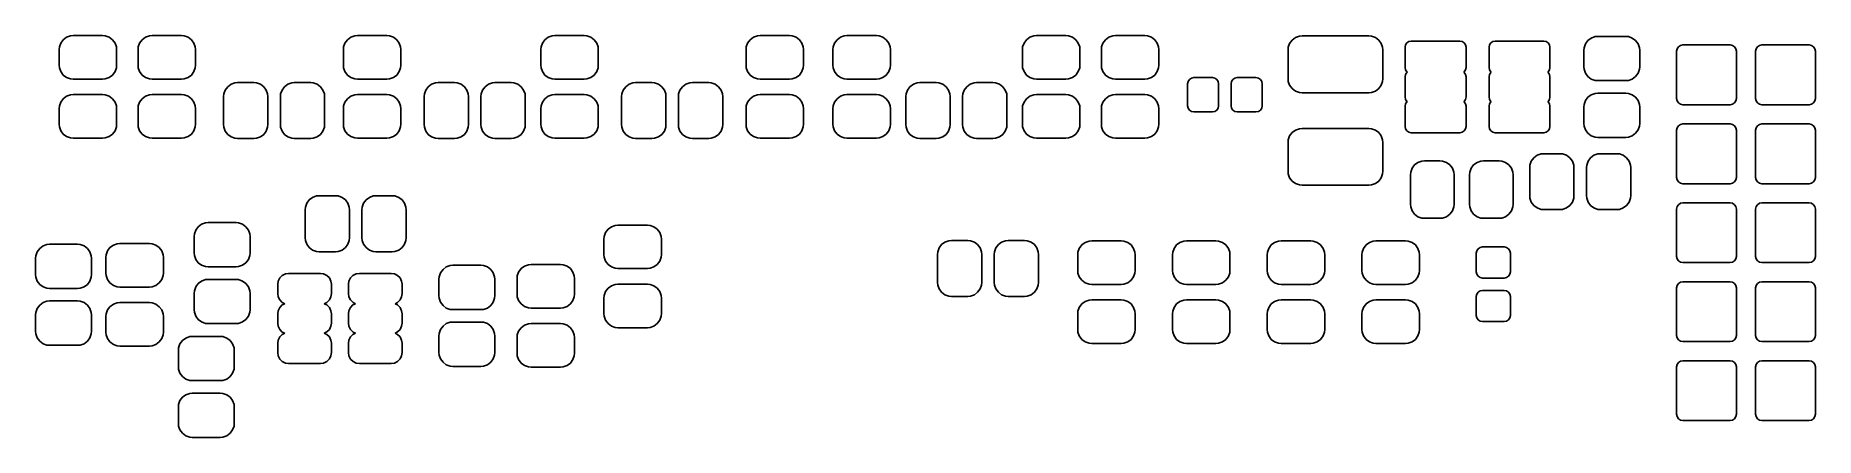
# Model space of a CAD drawing. Extents: x 0.05 to 2.31, y 0.04 to 0.54.
import ezdxf

# ---------------------------------------------------------------- set-up
doc = ezdxf.new("R2010")
doc.units = 0
doc.header["$MEASUREMENT"] = 0
doc.layers.add('BLACK', color=7, linetype='CONTINUOUS')

msp = doc.modelspace()

# ---------------------------------------------------------------- linework, layer by layer
at = {"layer": 'BLACK', "linetype": 'CONTINUOUS'}
for p, q in [((0.0888, 0.5398), (0.093, 0.5429)), ((0.093, 0.5429), (0.098, 0.5446)), ((0.098, 0.5446), (0.1013, 0.545)), ((0.1013, 0.545), (0.1387, 0.545)), ((0.1387, 0.545), (0.142, 0.5446)), ((0.142, 0.5446), (0.147, 0.5429)), ((0.147, 0.5429), (0.1512, 0.5398)), ((0.1888, 0.5398), (0.193, 0.5429)), ((0.193, 0.5429), (0.198, 0.5446)), ((0.198, 0.5446), (0.2013, 0.545)), ((0.2013, 0.545), (0.2387, 0.545)), ((0.2387, 0.545), (0.242, 0.5446)), ((0.242, 0.5446), (0.247, 0.5429)), ((0.247, 0.5429), (0.2512, 0.5398)), ((0.4488, 0.5398), (0.453, 0.5429)), ((0.453, 0.5429), (0.458, 0.5446)), ((0.458, 0.5446), (0.4613, 0.545)), ((0.4613, 0.545), (0.4987, 0.545)), ((0.4987, 0.545), (0.502, 0.5446)), ((0.502, 0.5446), (0.507, 0.5429)), ((0.507, 0.5429), (0.5112, 0.5398)), ((0.6988, 0.5398), (0.703, 0.5429)), ((0.703, 0.5429), (0.708, 0.5446)), ((0.708, 0.5446), (0.7113, 0.545)), ((0.7113, 0.545), (0.7487, 0.545)), ((0.7487, 0.545), (0.752, 0.5446)), ((0.752, 0.5446), (0.757, 0.5429)), ((0.757, 0.5429), (0.7612, 0.5398)), ((0.9588, 0.5398), (0.963, 0.5429)), ((0.963, 0.5429), (0.968, 0.5446)), ((0.968, 0.5446), (0.9713, 0.545)), ((0.9713, 0.545), (1.0087, 0.545)), ((1.0087, 0.545), (1.012, 0.5446)), ((1.012, 0.5446), (1.017, 0.5429)), ((1.017, 0.5429), (1.0212, 0.5398)), ((1.0688, 0.5398), (1.073, 0.5429)), ((1.073, 0.5429), (1.078, 0.5446)), ((1.078, 0.5446), (1.0813, 0.545)), ((1.0813, 0.545), (1.1187, 0.545)), ((1.1187, 0.545), (1.122, 0.5446)), ((1.122, 0.5446), (1.127, 0.5429)), ((1.127, 0.5429), (1.1312, 0.5398)), ((1.3088, 0.5398), (1.313, 0.5429)), ((1.313, 0.5429), (1.318, 0.5446)), ((1.318, 0.5446), (1.3213, 0.545)), ((1.3213, 0.545), (1.3587, 0.545)), ((1.3587, 0.545), (1.362, 0.5446)), ((1.362, 0.5446), (1.367, 0.5429)), ((1.367, 0.5429), (1.3712, 0.5398)), ((1.4088, 0.5398), (1.413, 0.5429)), ((1.413, 0.5429), (1.418, 0.5446)), ((1.418, 0.5446), (1.4213, 0.545)), ((1.4213, 0.545), (1.4587, 0.545)), ((1.4587, 0.545), (1.462, 0.5446)), ((1.462, 0.5446), (1.467, 0.5429)), ((1.467, 0.5429), (1.4712, 0.5398)), ((1.6451, 0.5393), (1.6494, 0.5424)), ((1.6494, 0.5424), (1.6544, 0.5442)), ((1.6544, 0.5442), (1.6577, 0.5445)), ((1.6577, 0.5445), (1.7423, 0.5445)), ((1.7423, 0.5445), (1.7456, 0.5442)), ((1.7456, 0.5442), (1.7506, 0.5424)), ((1.7506, 0.5424), (1.7549, 0.5393)), ((2.0198, 0.5388), (2.024, 0.5419)), ((2.024, 0.5419), (2.029, 0.5437)), ((2.029, 0.5437), (2.0323, 0.544)), ((2.0323, 0.544), (2.0677, 0.544)), ((2.0677, 0.544), (2.071, 0.5437)), ((2.071, 0.5437), (2.076, 0.5419)), ((2.076, 0.5419), (2.0802, 0.5388)), ((0.0836, 0.5272), (0.0839, 0.5306)), ((0.0836, 0.5076), (0.0836, 0.5272)), ((0.0839, 0.5306), (0.0856, 0.5355)), ((0.0856, 0.5355), (0.0888, 0.5398)), ((0.1512, 0.5398), (0.1544, 0.5355)), ((0.1544, 0.5355), (0.1561, 0.5306)), ((0.1561, 0.5306), (0.1564, 0.5272)), ((0.1564, 0.5272), (0.1564, 0.5076)), ((0.1836, 0.5272), (0.1839, 0.5306)), ((0.1836, 0.5076), (0.1836, 0.5272)), ((0.1839, 0.5306), (0.1856, 0.5355)), ((0.1856, 0.5355), (0.1888, 0.5398)), ((0.2512, 0.5398), (0.2544, 0.5355)), ((0.2544, 0.5355), (0.2561, 0.5306)), ((0.2561, 0.5306), (0.2564, 0.5272)), ((0.2564, 0.5272), (0.2564, 0.5076)), ((0.4436, 0.5272), (0.4439, 0.5306)), ((0.4436, 0.5076), (0.4436, 0.5272)), ((0.4439, 0.5306), (0.4456, 0.5355)), ((0.4456, 0.5355), (0.4488, 0.5398)), ((0.5112, 0.5398), (0.5144, 0.5355)), ((0.5144, 0.5355), (0.5161, 0.5306)), ((0.5161, 0.5306), (0.5164, 0.5272)), ((0.5164, 0.5272), (0.5164, 0.5076)), ((0.6936, 0.5272), (0.6939, 0.5306)), ((0.6936, 0.5076), (0.6936, 0.5272)), ((0.6939, 0.5306), (0.6956, 0.5355)), ((0.6956, 0.5355), (0.6988, 0.5398)), ((0.7612, 0.5398), (0.7644, 0.5355)), ((0.7644, 0.5355), (0.7661, 0.5306)), ((0.7661, 0.5306), (0.7664, 0.5272)), ((0.7664, 0.5272), (0.7664, 0.5076)), ((0.9536, 0.5272), (0.9539, 0.5306)), ((0.9536, 0.5076), (0.9536, 0.5272)), ((0.9539, 0.5306), (0.9556, 0.5355)), ((0.9556, 0.5355), (0.9588, 0.5398)), ((1.0212, 0.5398), (1.0244, 0.5355)), ((1.0244, 0.5355), (1.0261, 0.5306)), ((1.0261, 0.5306), (1.0264, 0.5272)), ((1.0264, 0.5272), (1.0264, 0.5076)), ((1.0636, 0.5272), (1.0639, 0.5306)), ((1.0636, 0.5076), (1.0636, 0.5272)), ((1.0639, 0.5306), (1.0656, 0.5355)), ((1.0656, 0.5355), (1.0688, 0.5398)), ((1.1312, 0.5398), (1.1344, 0.5355)), ((1.1344, 0.5355), (1.1361, 0.5306)), ((1.1361, 0.5306), (1.1364, 0.5272)), ((1.1364, 0.5272), (1.1364, 0.5076)), ((1.3036, 0.5272), (1.3039, 0.5306)), ((1.3036, 0.5076), (1.3036, 0.5272)), ((1.3039, 0.5306), (1.3056, 0.5355)), ((1.3056, 0.5355), (1.3088, 0.5398)), ((1.3712, 0.5398), (1.3744, 0.5355)), ((1.3744, 0.5355), (1.3761, 0.5306)), ((1.3761, 0.5306), (1.3764, 0.5272)), ((1.3764, 0.5272), (1.3764, 0.5076)), ((1.4036, 0.5272), (1.4039, 0.5306)), ((1.4036, 0.5076), (1.4036, 0.5272)), ((1.4039, 0.5306), (1.4056, 0.5355)), ((1.4056, 0.5355), (1.4088, 0.5398)), ((1.4712, 0.5398), (1.4744, 0.5355)), ((1.4744, 0.5355), (1.4761, 0.5306)), ((1.4761, 0.5306), (1.4764, 0.5272)), ((1.4764, 0.5272), (1.4764, 0.5076)), ((1.64, 0.5268), (1.6403, 0.5301)), ((1.64, 0.4904), (1.64, 0.5268)), ((1.6403, 0.5301), (1.642, 0.5351)), ((1.642, 0.5351), (1.6451, 0.5393)), ((1.7549, 0.5393), (1.758, 0.5351)), ((1.758, 0.5351), (1.7597, 0.5301)), ((1.7597, 0.5301), (1.76, 0.5268)), ((1.76, 0.5268), (1.76, 0.4904)), ((1.7883, 0.5302), (1.7889, 0.5332)), ((1.7883, 0.5046), (1.7883, 0.5302)), ((1.7889, 0.5332), (1.7906, 0.5358)), ((1.7906, 0.5358), (1.7931, 0.5375)), ((1.7931, 0.5375), (1.7961, 0.5381)), ((1.7961, 0.5381), (1.8576, 0.5381)), ((1.8576, 0.5381), (1.8606, 0.5375)), ((1.8606, 0.5375), (1.8631, 0.5358)), ((1.8631, 0.5358), (1.8648, 0.5332)), ((1.8648, 0.5332), (1.8654, 0.5302)), ((1.8654, 0.5302), (1.8654, 0.5046)), ((1.8946, 0.5302), (1.8952, 0.5332)), ((1.8946, 0.5046), (1.8946, 0.5302)), ((1.8952, 0.5332), (1.8969, 0.5358)), ((1.8969, 0.5358), (1.8994, 0.5375)), ((1.8994, 0.5375), (1.9024, 0.5381)), ((1.9024, 0.5381), (1.9639, 0.5381)), ((1.9639, 0.5381), (1.9669, 0.5375)), ((1.9669, 0.5375), (1.9694, 0.5358)), ((1.9694, 0.5358), (1.9711, 0.5332)), ((1.9711, 0.5332), (1.9717, 0.5302)), ((1.9717, 0.5302), (1.9717, 0.5046)), ((2.0146, 0.5263), (2.0149, 0.5296)), ((2.0146, 0.5056), (2.0146, 0.5263)), ((2.0149, 0.5296), (2.0166, 0.5345)), ((2.0166, 0.5345), (2.0198, 0.5388)), ((2.0802, 0.5388), (2.0834, 0.5345)), ((2.0834, 0.5345), (2.0851, 0.5296)), ((2.0851, 0.5296), (2.0854, 0.5263)), ((2.0854, 0.5263), (2.0854, 0.5056)), ((2.1321, 0.5253), (2.1327, 0.5283)), ((2.1321, 0.4653), (2.1321, 0.5253)), ((2.1327, 0.5283), (2.1344, 0.5308)), ((2.1344, 0.5308), (2.137, 0.5325)), ((2.137, 0.5325), (2.14, 0.5332)), ((2.14, 0.5332), (2.2, 0.5332)), ((2.2, 0.5332), (2.203, 0.5325)), ((2.203, 0.5325), (2.2056, 0.5308)), ((2.2056, 0.5308), (2.2073, 0.5283)), ((2.2073, 0.5283), (2.2079, 0.5253)), ((2.2079, 0.5253), (2.2079, 0.4653)), ((2.2321, 0.5253), (2.2327, 0.5283)), ((2.2321, 0.4653), (2.2321, 0.5253)), ((2.2327, 0.5283), (2.2344, 0.5308)), ((2.2344, 0.5308), (2.237, 0.5325)), ((2.237, 0.5325), (2.24, 0.5332)), ((2.24, 0.5332), (2.3, 0.5332)), ((2.3, 0.5332), (2.303, 0.5325)), ((2.303, 0.5325), (2.3056, 0.5308)), ((2.3056, 0.5308), (2.3073, 0.5283)), ((2.3073, 0.5283), (2.3079, 0.5253)), ((2.3079, 0.5253), (2.3079, 0.4653)), ((0.0839, 0.5042), (0.0836, 0.5076)), ((0.0856, 0.4993), (0.0839, 0.5042)), ((0.0888, 0.495), (0.0856, 0.4993)), ((0.1544, 0.4993), (0.1512, 0.495)), ((0.1561, 0.5042), (0.1544, 0.4993)), ((0.1564, 0.5076), (0.1561, 0.5042)), ((0.1839, 0.5042), (0.1836, 0.5076)), ((0.1856, 0.4993), (0.1839, 0.5042)), ((0.1888, 0.495), (0.1856, 0.4993)), ((0.2544, 0.4993), (0.2512, 0.495)), ((0.2561, 0.5042), (0.2544, 0.4993)), ((0.2564, 0.5076), (0.2561, 0.5042)), ((0.4439, 0.5042), (0.4436, 0.5076)), ((0.4456, 0.4993), (0.4439, 0.5042)), ((0.4488, 0.495), (0.4456, 0.4993)), ((0.5144, 0.4993), (0.5112, 0.495)), ((0.5161, 0.5042), (0.5144, 0.4993)), ((0.5164, 0.5076), (0.5161, 0.5042)), ((0.6939, 0.5042), (0.6936, 0.5076)), ((0.6956, 0.4993), (0.6939, 0.5042)), ((0.6988, 0.495), (0.6956, 0.4993)), ((0.7644, 0.4993), (0.7612, 0.495)), ((0.7661, 0.5042), (0.7644, 0.4993)), ((0.7664, 0.5076), (0.7661, 0.5042)), ((0.9539, 0.5042), (0.9536, 0.5076)), ((0.9556, 0.4993), (0.9539, 0.5042)), ((0.9588, 0.495), (0.9556, 0.4993)), ((1.0244, 0.4993), (1.0212, 0.495)), ((1.0261, 0.5042), (1.0244, 0.4993)), ((1.0264, 0.5076), (1.0261, 0.5042)), ((1.0639, 0.5042), (1.0636, 0.5076)), ((1.0656, 0.4993), (1.0639, 0.5042)), ((1.0688, 0.495), (1.0656, 0.4993)), ((1.1344, 0.4993), (1.1312, 0.495)), ((1.1361, 0.5042), (1.1344, 0.4993)), ((1.1364, 0.5076), (1.1361, 0.5042)), ((1.3039, 0.5042), (1.3036, 0.5076)), ((1.3056, 0.4993), (1.3039, 0.5042)), ((1.3088, 0.495), (1.3056, 0.4993)), ((1.3744, 0.4993), (1.3712, 0.495)), ((1.3761, 0.5042), (1.3744, 0.4993)), ((1.3764, 0.5076), (1.3761, 0.5042)), ((1.4039, 0.5042), (1.4036, 0.5076)), ((1.4056, 0.4993), (1.4039, 0.5042)), ((1.4088, 0.495), (1.4056, 0.4993)), ((1.4744, 0.4993), (1.4712, 0.495)), ((1.4761, 0.5042), (1.4744, 0.4993)), ((1.4764, 0.5076), (1.4761, 0.5042)), ((1.7889, 0.5016), (1.7883, 0.5046)), ((1.7906, 0.499), (1.7889, 0.5016)), ((1.7889, 0.4958), (1.7906, 0.4984)), ((1.7911, 0.4987), (1.7906, 0.499)), ((1.7906, 0.4984), (1.7911, 0.4987)), ((1.8631, 0.499), (1.8626, 0.4987)), ((1.8626, 0.4987), (1.8631, 0.4984)), ((1.8648, 0.5016), (1.8631, 0.499)), ((1.8631, 0.4984), (1.8648, 0.4958)), ((1.8654, 0.5046), (1.8648, 0.5016)), ((1.8952, 0.5016), (1.8946, 0.5046)), ((1.8969, 0.499), (1.8952, 0.5016)), ((1.8952, 0.4958), (1.8969, 0.4984)), ((1.8974, 0.4987), (1.8969, 0.499)), ((1.8969, 0.4984), (1.8974, 0.4987)), ((1.9694, 0.499), (1.9689, 0.4987)), ((1.9689, 0.4987), (1.9694, 0.4984)), ((1.9711, 0.5016), (1.9694, 0.499)), ((1.9694, 0.4984), (1.9711, 0.4958)), ((1.9717, 0.5046), (1.9711, 0.5016)), ((2.0149, 0.5023), (2.0146, 0.5056)), ((2.0166, 0.4973), (2.0149, 0.5023)), ((2.0198, 0.4931), (2.0166, 0.4973)), ((2.0834, 0.4973), (2.0802, 0.4931)), ((2.0851, 0.5023), (2.0834, 0.4973)), ((2.0854, 0.5056), (2.0851, 0.5023)), ((0.093, 0.4919), (0.0888, 0.495)), ((0.098, 0.4902), (0.093, 0.4919)), ((0.1013, 0.4898), (0.098, 0.4902)), ((0.1387, 0.4898), (0.1013, 0.4898)), ((0.142, 0.4902), (0.1387, 0.4898)), ((0.147, 0.4919), (0.142, 0.4902)), ((0.1512, 0.495), (0.147, 0.4919)), ((0.193, 0.4919), (0.1888, 0.495)), ((0.198, 0.4902), (0.193, 0.4919)), ((0.2013, 0.4898), (0.198, 0.4902)), ((0.2387, 0.4898), (0.2013, 0.4898)), ((0.242, 0.4902), (0.2387, 0.4898)), ((0.247, 0.4919), (0.242, 0.4902)), ((0.2512, 0.495), (0.247, 0.4919)), ((0.2923, 0.471), (0.294, 0.476)), ((0.294, 0.476), (0.2971, 0.4802)), ((0.2971, 0.4802), (0.3014, 0.4834)), ((0.3014, 0.4834), (0.3063, 0.4851)), ((0.3063, 0.4851), (0.3097, 0.4854)), ((0.3097, 0.4854), (0.3303, 0.4854)), ((0.3303, 0.4854), (0.3337, 0.4851)), ((0.3337, 0.4851), (0.3386, 0.4834)), ((0.3386, 0.4834), (0.3429, 0.4802)), ((0.3429, 0.4802), (0.346, 0.476)), ((0.346, 0.476), (0.3477, 0.471)), ((0.3641, 0.471), (0.3659, 0.476)), ((0.3659, 0.476), (0.369, 0.4802)), ((0.369, 0.4802), (0.3732, 0.4834)), ((0.3732, 0.4834), (0.3782, 0.4851)), ((0.3782, 0.4851), (0.3815, 0.4854)), ((0.3815, 0.4854), (0.4022, 0.4854)), ((0.4022, 0.4854), (0.4055, 0.4851)), ((0.4055, 0.4851), (0.4105, 0.4834)), ((0.4105, 0.4834), (0.4147, 0.4802)), ((0.4147, 0.4802), (0.4178, 0.476)), ((0.4178, 0.476), (0.4196, 0.471)), ((0.453, 0.4919), (0.4488, 0.495)), ((0.458, 0.4902), (0.453, 0.4919)), ((0.4613, 0.4898), (0.458, 0.4902)), ((0.4987, 0.4898), (0.4613, 0.4898)), ((0.502, 0.4902), (0.4987, 0.4898)), ((0.507, 0.4919), (0.502, 0.4902)), ((0.5112, 0.495), (0.507, 0.4919)), ((0.5463, 0.471), (0.5481, 0.476)), ((0.5481, 0.476), (0.5512, 0.4802)), ((0.5512, 0.4802), (0.5554, 0.4834)), ((0.5554, 0.4834), (0.5604, 0.4851)), ((0.5604, 0.4851), (0.5637, 0.4854)), ((0.5637, 0.4854), (0.5844, 0.4854)), ((0.5844, 0.4854), (0.5877, 0.4851)), ((0.5877, 0.4851), (0.5927, 0.4834)), ((0.5927, 0.4834), (0.5969, 0.4802)), ((0.5969, 0.4802), (0.6001, 0.476)), ((0.6001, 0.476), (0.6018, 0.471)), ((0.6182, 0.471), (0.6199, 0.476)), ((0.6199, 0.476), (0.6231, 0.4802)), ((0.6231, 0.4802), (0.6273, 0.4834)), ((0.6273, 0.4834), (0.6323, 0.4851)), ((0.6323, 0.4851), (0.6356, 0.4854)), ((0.6356, 0.4854), (0.6563, 0.4854)), ((0.6563, 0.4854), (0.6596, 0.4851)), ((0.6596, 0.4851), (0.6645, 0.4834)), ((0.6645, 0.4834), (0.6688, 0.4802)), ((0.6688, 0.4802), (0.6719, 0.476)), ((0.6719, 0.476), (0.6737, 0.471)), ((0.703, 0.4919), (0.6988, 0.495)), ((0.708, 0.4902), (0.703, 0.4919)), ((0.7113, 0.4898), (0.708, 0.4902)), ((0.7487, 0.4898), (0.7113, 0.4898)), ((0.752, 0.4902), (0.7487, 0.4898)), ((0.757, 0.4919), (0.752, 0.4902)), ((0.7612, 0.495), (0.757, 0.4919)), ((0.7963, 0.471), (0.7981, 0.476)), ((0.7981, 0.476), (0.8012, 0.4802)), ((0.8012, 0.4802), (0.8054, 0.4834)), ((0.8054, 0.4834), (0.8104, 0.4851)), ((0.8104, 0.4851), (0.8137, 0.4854)), ((0.8137, 0.4854), (0.8344, 0.4854)), ((0.8344, 0.4854), (0.8377, 0.4851)), ((0.8377, 0.4851), (0.8427, 0.4834)), ((0.8427, 0.4834), (0.8469, 0.4802)), ((0.8469, 0.4802), (0.8501, 0.476)), ((0.8501, 0.476), (0.8518, 0.471)), ((0.8682, 0.471), (0.8699, 0.476)), ((0.8699, 0.476), (0.8731, 0.4802)), ((0.8731, 0.4802), (0.8773, 0.4834)), ((0.8773, 0.4834), (0.8823, 0.4851)), ((0.8823, 0.4851), (0.8856, 0.4854)), ((0.8856, 0.4854), (0.9063, 0.4854)), ((0.9063, 0.4854), (0.9096, 0.4851)), ((0.9096, 0.4851), (0.9145, 0.4834)), ((0.9145, 0.4834), (0.9188, 0.4802)), ((0.9188, 0.4802), (0.9219, 0.476)), ((0.9219, 0.476), (0.9237, 0.471)), ((0.963, 0.4919), (0.9588, 0.495)), ((0.968, 0.4902), (0.963, 0.4919)), ((0.9713, 0.4898), (0.968, 0.4902)), ((1.0087, 0.4898), (0.9713, 0.4898)), ((1.012, 0.4902), (1.0087, 0.4898)), ((1.017, 0.4919), (1.012, 0.4902)), ((1.0212, 0.495), (1.017, 0.4919)), ((1.073, 0.4919), (1.0688, 0.495)), ((1.078, 0.4902), (1.073, 0.4919)), ((1.0813, 0.4898), (1.078, 0.4902)), ((1.1187, 0.4898), (1.0813, 0.4898)), ((1.122, 0.4902), (1.1187, 0.4898)), ((1.127, 0.4919), (1.122, 0.4902)), ((1.1312, 0.495), (1.127, 0.4919)), ((1.1563, 0.471), (1.1581, 0.476)), ((1.1581, 0.476), (1.1612, 0.4802)), ((1.1612, 0.4802), (1.1655, 0.4834)), ((1.1655, 0.4834), (1.1704, 0.4851)), ((1.1704, 0.4851), (1.1737, 0.4854)), ((1.1737, 0.4854), (1.1944, 0.4854)), ((1.1944, 0.4854), (1.1977, 0.4851)), ((1.1977, 0.4851), (1.2027, 0.4834)), ((1.2027, 0.4834), (1.2069, 0.4802)), ((1.2069, 0.4802), (1.2101, 0.476)), ((1.2101, 0.476), (1.2118, 0.471)), ((1.2282, 0.471), (1.2299, 0.476)), ((1.2299, 0.476), (1.2331, 0.4802)), ((1.2331, 0.4802), (1.2373, 0.4834)), ((1.2373, 0.4834), (1.2423, 0.4851)), ((1.2423, 0.4851), (1.2456, 0.4854)), ((1.2456, 0.4854), (1.2663, 0.4854)), ((1.2663, 0.4854), (1.2696, 0.4851)), ((1.2696, 0.4851), (1.2746, 0.4834)), ((1.2746, 0.4834), (1.2788, 0.4802)), ((1.2788, 0.4802), (1.2819, 0.476)), ((1.2819, 0.476), (1.2837, 0.471)), ((1.313, 0.4919), (1.3088, 0.495)), ((1.318, 0.4902), (1.313, 0.4919)), ((1.3213, 0.4898), (1.318, 0.4902)), ((1.3587, 0.4898), (1.3213, 0.4898)), ((1.362, 0.4902), (1.3587, 0.4898)), ((1.367, 0.4919), (1.362, 0.4902)), ((1.3712, 0.495), (1.367, 0.4919)), ((1.413, 0.4919), (1.4088, 0.495)), ((1.418, 0.4902), (1.413, 0.4919)), ((1.4213, 0.4898), (1.418, 0.4902)), ((1.4587, 0.4898), (1.4213, 0.4898)), ((1.462, 0.4902), (1.4587, 0.4898)), ((1.467, 0.4919), (1.462, 0.4902)), ((1.4712, 0.495), (1.467, 0.4919)), ((1.5128, 0.4838), (1.5134, 0.4868)), ((1.5128, 0.4562), (1.5128, 0.4838)), ((1.5134, 0.4868), (1.5151, 0.4893)), ((1.5151, 0.4893), (1.5176, 0.4911)), ((1.5176, 0.4911), (1.5206, 0.4917)), ((1.5206, 0.4917), (1.5442, 0.4917)), ((1.5442, 0.4917), (1.5473, 0.4911)), ((1.5473, 0.4911), (1.5498, 0.4893)), ((1.5498, 0.4893), (1.5515, 0.4868)), ((1.5515, 0.4868), (1.5521, 0.4838)), ((1.5521, 0.4838), (1.5521, 0.4562)), ((1.5679, 0.4838), (1.5685, 0.4868)), ((1.5679, 0.4562), (1.5679, 0.4838)), ((1.5685, 0.4868), (1.5702, 0.4893)), ((1.5702, 0.4893), (1.5727, 0.4911)), ((1.5727, 0.4911), (1.5757, 0.4917)), ((1.5757, 0.4917), (1.5994, 0.4917)), ((1.5994, 0.4917), (1.6024, 0.4911)), ((1.6024, 0.4911), (1.6049, 0.4893)), ((1.6049, 0.4893), (1.6066, 0.4868)), ((1.6066, 0.4868), (1.6072, 0.4838)), ((1.6072, 0.4838), (1.6072, 0.4562)), ((1.6403, 0.487), (1.64, 0.4904)), ((1.642, 0.4821), (1.6403, 0.487)), ((1.6451, 0.4778), (1.642, 0.4821)), ((1.6494, 0.4747), (1.6451, 0.4778)), ((1.6544, 0.473), (1.6494, 0.4747)), ((1.7506, 0.4747), (1.7456, 0.473)), ((1.7549, 0.4778), (1.7506, 0.4747)), ((1.758, 0.4821), (1.7549, 0.4778)), ((1.7597, 0.487), (1.758, 0.4821)), ((1.76, 0.4904), (1.7597, 0.487)), ((1.7883, 0.4928), (1.7889, 0.4958)), ((1.7883, 0.4672), (1.7883, 0.4928)), ((1.8648, 0.4958), (1.8654, 0.4928)), ((1.8654, 0.4928), (1.8654, 0.4672)), ((1.8946, 0.4928), (1.8952, 0.4958)), ((1.8946, 0.4672), (1.8946, 0.4928)), ((1.9711, 0.4958), (1.9717, 0.4928)), ((1.9717, 0.4928), (1.9717, 0.4672)), ((2.024, 0.4899), (2.0198, 0.4931)), ((2.029, 0.4882), (2.024, 0.4899)), ((2.0323, 0.4879), (2.029, 0.4882)), ((2.0677, 0.4879), (2.0323, 0.4879)), ((2.071, 0.4882), (2.0677, 0.4879)), ((2.076, 0.4899), (2.071, 0.4882)), ((2.0802, 0.4931), (2.076, 0.4899)), ((0.0836, 0.4524), (0.0839, 0.4558)), ((0.0836, 0.4328), (0.0836, 0.4524)), ((0.0839, 0.4558), (0.0856, 0.4607)), ((0.0856, 0.4607), (0.0888, 0.465)), ((0.0888, 0.465), (0.093, 0.4681)), ((0.093, 0.4681), (0.098, 0.4698)), ((0.098, 0.4698), (0.1013, 0.4702)), ((0.1013, 0.4702), (0.1387, 0.4702)), ((0.1387, 0.4702), (0.142, 0.4698)), ((0.142, 0.4698), (0.147, 0.4681)), ((0.147, 0.4681), (0.1512, 0.465)), ((0.1512, 0.465), (0.1544, 0.4607)), ((0.1544, 0.4607), (0.1561, 0.4558)), ((0.1561, 0.4558), (0.1564, 0.4524)), ((0.1564, 0.4524), (0.1564, 0.4328)), ((0.1836, 0.4524), (0.1839, 0.4558)), ((0.1836, 0.4328), (0.1836, 0.4524)), ((0.1839, 0.4558), (0.1856, 0.4607)), ((0.1856, 0.4607), (0.1888, 0.465)), ((0.1888, 0.465), (0.193, 0.4681)), ((0.193, 0.4681), (0.198, 0.4698)), ((0.198, 0.4698), (0.2013, 0.4702)), ((0.2013, 0.4702), (0.2387, 0.4702)), ((0.2387, 0.4702), (0.242, 0.4698)), ((0.242, 0.4698), (0.247, 0.4681)), ((0.247, 0.4681), (0.2512, 0.465)), ((0.2512, 0.465), (0.2544, 0.4607)), ((0.2544, 0.4607), (0.2561, 0.4558)), ((0.2561, 0.4558), (0.2564, 0.4524)), ((0.2564, 0.4524), (0.2564, 0.4328)), ((0.2919, 0.4677), (0.2923, 0.471)), ((0.2919, 0.4323), (0.2919, 0.4677)), ((0.3477, 0.471), (0.3481, 0.4677)), ((0.3481, 0.4677), (0.3481, 0.4323)), ((0.3638, 0.4677), (0.3641, 0.471)), ((0.3638, 0.4323), (0.3638, 0.4677)), ((0.4196, 0.471), (0.4199, 0.4677)), ((0.4199, 0.4677), (0.4199, 0.4323)), ((0.4436, 0.4524), (0.4439, 0.4558)), ((0.4436, 0.4328), (0.4436, 0.4524)), ((0.4439, 0.4558), (0.4456, 0.4607)), ((0.4456, 0.4607), (0.4488, 0.465)), ((0.4488, 0.465), (0.453, 0.4681)), ((0.453, 0.4681), (0.458, 0.4698)), ((0.458, 0.4698), (0.4613, 0.4702)), ((0.4613, 0.4702), (0.4987, 0.4702)), ((0.4987, 0.4702), (0.502, 0.4698)), ((0.502, 0.4698), (0.507, 0.4681)), ((0.507, 0.4681), (0.5112, 0.465)), ((0.5112, 0.465), (0.5144, 0.4607)), ((0.5144, 0.4607), (0.5161, 0.4558)), ((0.5161, 0.4558), (0.5164, 0.4524)), ((0.5164, 0.4524), (0.5164, 0.4328)), ((0.546, 0.4677), (0.5463, 0.471)), ((0.546, 0.4323), (0.546, 0.4677)), ((0.6018, 0.471), (0.6021, 0.4677)), ((0.6021, 0.4677), (0.6021, 0.4323)), ((0.6179, 0.4677), (0.6182, 0.471)), ((0.6179, 0.4323), (0.6179, 0.4677)), ((0.6737, 0.471), (0.674, 0.4677)), ((0.674, 0.4677), (0.674, 0.4323)), ((0.6936, 0.4524), (0.6939, 0.4558)), ((0.6936, 0.4328), (0.6936, 0.4524)), ((0.6939, 0.4558), (0.6956, 0.4607)), ((0.6956, 0.4607), (0.6988, 0.465)), ((0.6988, 0.465), (0.703, 0.4681)), ((0.703, 0.4681), (0.708, 0.4698)), ((0.708, 0.4698), (0.7113, 0.4702)), ((0.7113, 0.4702), (0.7487, 0.4702)), ((0.7487, 0.4702), (0.752, 0.4698)), ((0.752, 0.4698), (0.757, 0.4681)), ((0.757, 0.4681), (0.7612, 0.465)), ((0.7612, 0.465), (0.7644, 0.4607)), ((0.7644, 0.4607), (0.7661, 0.4558)), ((0.7661, 0.4558), (0.7664, 0.4524)), ((0.7664, 0.4524), (0.7664, 0.4328)), ((0.796, 0.4677), (0.7963, 0.471)), ((0.796, 0.4323), (0.796, 0.4677)), ((0.8518, 0.471), (0.8521, 0.4677)), ((0.8521, 0.4677), (0.8521, 0.4323)), ((0.8679, 0.4677), (0.8682, 0.471)), ((0.8679, 0.4323), (0.8679, 0.4677)), ((0.9237, 0.471), (0.924, 0.4677)), ((0.924, 0.4677), (0.924, 0.4323)), ((0.9536, 0.4524), (0.9539, 0.4558)), ((0.9536, 0.4328), (0.9536, 0.4524)), ((0.9539, 0.4558), (0.9556, 0.4607)), ((0.9556, 0.4607), (0.9588, 0.465)), ((0.9588, 0.465), (0.963, 0.4681)), ((0.963, 0.4681), (0.968, 0.4698)), ((0.968, 0.4698), (0.9713, 0.4702)), ((0.9713, 0.4702), (1.0087, 0.4702)), ((1.0087, 0.4702), (1.012, 0.4698)), ((1.012, 0.4698), (1.017, 0.4681)), ((1.017, 0.4681), (1.0212, 0.465)), ((1.0212, 0.465), (1.0244, 0.4607)), ((1.0244, 0.4607), (1.0261, 0.4558)), ((1.0261, 0.4558), (1.0264, 0.4524)), ((1.0264, 0.4524), (1.0264, 0.4328)), ((1.0636, 0.4524), (1.0639, 0.4558)), ((1.0636, 0.4328), (1.0636, 0.4524)), ((1.0639, 0.4558), (1.0656, 0.4607)), ((1.0656, 0.4607), (1.0688, 0.465)), ((1.0688, 0.465), (1.073, 0.4681)), ((1.073, 0.4681), (1.078, 0.4698)), ((1.078, 0.4698), (1.0813, 0.4702)), ((1.0813, 0.4702), (1.1187, 0.4702)), ((1.1187, 0.4702), (1.122, 0.4698)), ((1.122, 0.4698), (1.127, 0.4681)), ((1.127, 0.4681), (1.1312, 0.465)), ((1.1312, 0.465), (1.1344, 0.4607)), ((1.1344, 0.4607), (1.1361, 0.4558)), ((1.1361, 0.4558), (1.1364, 0.4524)), ((1.1364, 0.4524), (1.1364, 0.4328)), ((1.156, 0.4677), (1.1563, 0.471)), ((1.156, 0.4323), (1.156, 0.4677)), ((1.2118, 0.471), (1.2121, 0.4677)), ((1.2121, 0.4677), (1.2121, 0.4323)), ((1.2279, 0.4677), (1.2282, 0.471)), ((1.2279, 0.4323), (1.2279, 0.4677)), ((1.2837, 0.471), (1.284, 0.4677)), ((1.284, 0.4677), (1.284, 0.4323)), ((1.3036, 0.4524), (1.3039, 0.4558)), ((1.3036, 0.4328), (1.3036, 0.4524)), ((1.3039, 0.4558), (1.3056, 0.4607)), ((1.3056, 0.4607), (1.3088, 0.465)), ((1.3088, 0.465), (1.313, 0.4681)), ((1.313, 0.4681), (1.318, 0.4698)), ((1.318, 0.4698), (1.3213, 0.4702)), ((1.3213, 0.4702), (1.3587, 0.4702)), ((1.3587, 0.4702), (1.362, 0.4698)), ((1.362, 0.4698), (1.367, 0.4681)), ((1.367, 0.4681), (1.3712, 0.465)), ((1.3712, 0.465), (1.3744, 0.4607)), ((1.3744, 0.4607), (1.3761, 0.4558)), ((1.3761, 0.4558), (1.3764, 0.4524)), ((1.3764, 0.4524), (1.3764, 0.4328)), ((1.4036, 0.4524), (1.4039, 0.4558)), ((1.4036, 0.4328), (1.4036, 0.4524)), ((1.4039, 0.4558), (1.4056, 0.4607)), ((1.4056, 0.4607), (1.4088, 0.465)), ((1.4088, 0.465), (1.413, 0.4681)), ((1.413, 0.4681), (1.418, 0.4698)), ((1.418, 0.4698), (1.4213, 0.4702)), ((1.4213, 0.4702), (1.4587, 0.4702)), ((1.4587, 0.4702), (1.462, 0.4698)), ((1.462, 0.4698), (1.467, 0.4681)), ((1.467, 0.4681), (1.4712, 0.465)), ((1.4712, 0.465), (1.4744, 0.4607)), ((1.4744, 0.4607), (1.4761, 0.4558)), ((1.4761, 0.4558), (1.4764, 0.4524)), ((1.4764, 0.4524), (1.4764, 0.4328)), ((1.5134, 0.4532), (1.5128, 0.4562)), ((1.5151, 0.4507), (1.5134, 0.4532)), ((1.5515, 0.4532), (1.5498, 0.4507)), ((1.5521, 0.4562), (1.5515, 0.4532)), ((1.5685, 0.4532), (1.5679, 0.4562)), ((1.5702, 0.4507), (1.5685, 0.4532)), ((1.6066, 0.4532), (1.6049, 0.4507)), ((1.6072, 0.4562), (1.6066, 0.4532)), ((1.6577, 0.4726), (1.6544, 0.473)), ((1.7423, 0.4726), (1.6577, 0.4726)), ((1.7456, 0.473), (1.7423, 0.4726)), ((1.7889, 0.4642), (1.7883, 0.4672)), ((1.7883, 0.4554), (1.7889, 0.4584)), ((1.7883, 0.4298), (1.7883, 0.4554)), ((1.7906, 0.4616), (1.7889, 0.4642)), ((1.7889, 0.4584), (1.7906, 0.461)), ((1.7911, 0.4613), (1.7906, 0.4616)), ((1.7906, 0.461), (1.7911, 0.4613)), ((1.8631, 0.4616), (1.8626, 0.4613)), ((1.8626, 0.4613), (1.8631, 0.461)), ((1.8648, 0.4642), (1.8631, 0.4616)), ((1.8631, 0.461), (1.8648, 0.4584)), ((1.8654, 0.4672), (1.8648, 0.4642)), ((1.8648, 0.4584), (1.8654, 0.4554)), ((1.8654, 0.4554), (1.8654, 0.4298)), ((1.8952, 0.4642), (1.8946, 0.4672)), ((1.8946, 0.4554), (1.8952, 0.4584)), ((1.8946, 0.4298), (1.8946, 0.4554)), ((1.8969, 0.4616), (1.8952, 0.4642)), ((1.8952, 0.4584), (1.8969, 0.461)), ((1.8974, 0.4613), (1.8969, 0.4616)), ((1.8969, 0.461), (1.8974, 0.4613)), ((1.9694, 0.4616), (1.9689, 0.4613)), ((1.9689, 0.4613), (1.9694, 0.461)), ((1.9711, 0.4642), (1.9694, 0.4616)), ((1.9694, 0.461), (1.9711, 0.4584)), ((1.9717, 0.4672), (1.9711, 0.4642)), ((1.9711, 0.4584), (1.9717, 0.4554)), ((1.9717, 0.4554), (1.9717, 0.4298)), ((2.0146, 0.4544), (2.0149, 0.4577)), ((2.0146, 0.4337), (2.0146, 0.4544)), ((2.0149, 0.4577), (2.0166, 0.4627)), ((2.0166, 0.4627), (2.0198, 0.4669)), ((2.0198, 0.4669), (2.024, 0.4701)), ((2.024, 0.4701), (2.029, 0.4718)), ((2.029, 0.4718), (2.0323, 0.4721)), ((2.0323, 0.4721), (2.0677, 0.4721)), ((2.0677, 0.4721), (2.071, 0.4718)), ((2.071, 0.4718), (2.076, 0.4701)), ((2.076, 0.4701), (2.0802, 0.4669)), ((2.0802, 0.4669), (2.0834, 0.4627)), ((2.0834, 0.4627), (2.0851, 0.4577)), ((2.0851, 0.4577), (2.0854, 0.4544)), ((2.0854, 0.4544), (2.0854, 0.4337)), ((2.1327, 0.4623), (2.1321, 0.4653)), ((2.1344, 0.4597), (2.1327, 0.4623)), ((2.137, 0.458), (2.1344, 0.4597)), ((2.14, 0.4574), (2.137, 0.458)), ((2.2, 0.4574), (2.14, 0.4574)), ((2.203, 0.458), (2.2, 0.4574)), ((2.2056, 0.4597), (2.203, 0.458)), ((2.2073, 0.4623), (2.2056, 0.4597)), ((2.2079, 0.4653), (2.2073, 0.4623)), ((2.2327, 0.4623), (2.2321, 0.4653)), ((2.2344, 0.4597), (2.2327, 0.4623)), ((2.237, 0.458), (2.2344, 0.4597)), ((2.24, 0.4574), (2.237, 0.458)), ((2.3, 0.4574), (2.24, 0.4574)), ((2.303, 0.458), (2.3, 0.4574)), ((2.3056, 0.4597), (2.303, 0.458)), ((2.3073, 0.4623), (2.3056, 0.4597)), ((2.3079, 0.4653), (2.3073, 0.4623)), ((0.0839, 0.4294), (0.0836, 0.4328)), ((0.0856, 0.4245), (0.0839, 0.4294)), ((0.1561, 0.4294), (0.1544, 0.4245)), ((0.1564, 0.4328), (0.1561, 0.4294)), ((0.1839, 0.4294), (0.1836, 0.4328)), ((0.1856, 0.4245), (0.1839, 0.4294)), ((0.2561, 0.4294), (0.2544, 0.4245)), ((0.2564, 0.4328), (0.2561, 0.4294)), ((0.2923, 0.429), (0.2919, 0.4323)), ((0.294, 0.424), (0.2923, 0.429)), ((0.3477, 0.429), (0.346, 0.424)), ((0.3481, 0.4323), (0.3477, 0.429)), ((0.3641, 0.429), (0.3638, 0.4323)), ((0.3659, 0.424), (0.3641, 0.429)), ((0.4196, 0.429), (0.4178, 0.424)), ((0.4199, 0.4323), (0.4196, 0.429)), ((0.4439, 0.4294), (0.4436, 0.4328)), ((0.4456, 0.4245), (0.4439, 0.4294)), ((0.5161, 0.4294), (0.5144, 0.4245)), ((0.5164, 0.4328), (0.5161, 0.4294)), ((0.5463, 0.429), (0.546, 0.4323)), ((0.5481, 0.424), (0.5463, 0.429)), ((0.6018, 0.429), (0.6001, 0.424)), ((0.6021, 0.4323), (0.6018, 0.429)), ((0.6182, 0.429), (0.6179, 0.4323)), ((0.6199, 0.424), (0.6182, 0.429)), ((0.6737, 0.429), (0.6719, 0.424)), ((0.674, 0.4323), (0.6737, 0.429)), ((0.6939, 0.4294), (0.6936, 0.4328)), ((0.6956, 0.4245), (0.6939, 0.4294)), ((0.7661, 0.4294), (0.7644, 0.4245)), ((0.7664, 0.4328), (0.7661, 0.4294)), ((0.7963, 0.429), (0.796, 0.4323)), ((0.7981, 0.424), (0.7963, 0.429)), ((0.8518, 0.429), (0.8501, 0.424)), ((0.8521, 0.4323), (0.8518, 0.429)), ((0.8682, 0.429), (0.8679, 0.4323)), ((0.8699, 0.424), (0.8682, 0.429)), ((0.9237, 0.429), (0.9219, 0.424)), ((0.924, 0.4323), (0.9237, 0.429)), ((0.9539, 0.4294), (0.9536, 0.4328)), ((0.9556, 0.4245), (0.9539, 0.4294)), ((1.0261, 0.4294), (1.0244, 0.4245)), ((1.0264, 0.4328), (1.0261, 0.4294)), ((1.0639, 0.4294), (1.0636, 0.4328)), ((1.0656, 0.4245), (1.0639, 0.4294)), ((1.1361, 0.4294), (1.1344, 0.4245)), ((1.1364, 0.4328), (1.1361, 0.4294)), ((1.1563, 0.429), (1.156, 0.4323)), ((1.1581, 0.424), (1.1563, 0.429)), ((1.2118, 0.429), (1.2101, 0.424)), ((1.2121, 0.4323), (1.2118, 0.429)), ((1.2282, 0.429), (1.2279, 0.4323)), ((1.2299, 0.424), (1.2282, 0.429)), ((1.2837, 0.429), (1.2819, 0.424)), ((1.284, 0.4323), (1.2837, 0.429)), ((1.3039, 0.4294), (1.3036, 0.4328)), ((1.3056, 0.4245), (1.3039, 0.4294)), ((1.3761, 0.4294), (1.3744, 0.4245)), ((1.3764, 0.4328), (1.3761, 0.4294)), ((1.4039, 0.4294), (1.4036, 0.4328)), ((1.4056, 0.4245), (1.4039, 0.4294)), ((1.4761, 0.4294), (1.4744, 0.4245)), ((1.4764, 0.4328), (1.4761, 0.4294)), ((1.5176, 0.4489), (1.5151, 0.4507)), ((1.5206, 0.4483), (1.5176, 0.4489)), ((1.5442, 0.4483), (1.5206, 0.4483)), ((1.5473, 0.4489), (1.5442, 0.4483)), ((1.5498, 0.4507), (1.5473, 0.4489)), ((1.5727, 0.4489), (1.5702, 0.4507)), ((1.5757, 0.4483), (1.5727, 0.4489)), ((1.5994, 0.4483), (1.5757, 0.4483)), ((1.6024, 0.4489), (1.5994, 0.4483)), ((1.6049, 0.4507), (1.6024, 0.4489)), ((1.7889, 0.4268), (1.7883, 0.4298)), ((1.8654, 0.4298), (1.8648, 0.4268)), ((1.8952, 0.4268), (1.8946, 0.4298)), ((1.9717, 0.4298), (1.9711, 0.4268)), ((2.0149, 0.4304), (2.0146, 0.4337)), ((2.0166, 0.4254), (2.0149, 0.4304)), ((2.0851, 0.4304), (2.0834, 0.4254)), ((2.0854, 0.4337), (2.0851, 0.4304)), ((2.1321, 0.4253), (2.1327, 0.4283)), ((2.1327, 0.4283), (2.1344, 0.4308)), ((2.1344, 0.4308), (2.137, 0.4325)), ((2.137, 0.4325), (2.14, 0.4331)), ((2.14, 0.4331), (2.2, 0.4331)), ((2.2, 0.4331), (2.203, 0.4325)), ((2.203, 0.4325), (2.2056, 0.4308)), ((2.2056, 0.4308), (2.2073, 0.4283)), ((2.2073, 0.4283), (2.2079, 0.4253)), ((2.2321, 0.4253), (2.2327, 0.4283)), ((2.2327, 0.4283), (2.2344, 0.4308)), ((2.2344, 0.4308), (2.237, 0.4325)), ((2.237, 0.4325), (2.24, 0.4331)), ((2.24, 0.4331), (2.3, 0.4331)), ((2.3, 0.4331), (2.303, 0.4325)), ((2.303, 0.4325), (2.3056, 0.4308)), ((2.3056, 0.4308), (2.3073, 0.4283)), ((2.3073, 0.4283), (2.3079, 0.4253)), ((0.0888, 0.4202), (0.0856, 0.4245)), ((0.093, 0.4171), (0.0888, 0.4202)), ((0.098, 0.4154), (0.093, 0.4171)), ((0.1013, 0.415), (0.098, 0.4154)), ((0.1387, 0.415), (0.1013, 0.415)), ((0.142, 0.4154), (0.1387, 0.415)), ((0.147, 0.4171), (0.142, 0.4154)), ((0.1512, 0.4202), (0.147, 0.4171)), ((0.1544, 0.4245), (0.1512, 0.4202)), ((0.1888, 0.4202), (0.1856, 0.4245)), ((0.193, 0.4171), (0.1888, 0.4202)), ((0.198, 0.4154), (0.193, 0.4171)), ((0.2013, 0.415), (0.198, 0.4154)), ((0.2387, 0.415), (0.2013, 0.415)), ((0.242, 0.4154), (0.2387, 0.415)), ((0.247, 0.4171), (0.242, 0.4154)), ((0.2512, 0.4202), (0.247, 0.4171)), ((0.2544, 0.4245), (0.2512, 0.4202)), ((0.2971, 0.4198), (0.294, 0.424)), ((0.3014, 0.4166), (0.2971, 0.4198)), ((0.3063, 0.4149), (0.3014, 0.4166)), ((0.3097, 0.4146), (0.3063, 0.4149)), ((0.3303, 0.4146), (0.3097, 0.4146)), ((0.3337, 0.4149), (0.3303, 0.4146)), ((0.3386, 0.4166), (0.3337, 0.4149)), ((0.3429, 0.4198), (0.3386, 0.4166)), ((0.346, 0.424), (0.3429, 0.4198)), ((0.369, 0.4198), (0.3659, 0.424)), ((0.3732, 0.4166), (0.369, 0.4198)), ((0.3782, 0.4149), (0.3732, 0.4166)), ((0.3815, 0.4146), (0.3782, 0.4149)), ((0.4022, 0.4146), (0.3815, 0.4146)), ((0.4055, 0.4149), (0.4022, 0.4146)), ((0.4105, 0.4166), (0.4055, 0.4149)), ((0.4147, 0.4198), (0.4105, 0.4166)), ((0.4178, 0.424), (0.4147, 0.4198)), ((0.4488, 0.4202), (0.4456, 0.4245)), ((0.453, 0.4171), (0.4488, 0.4202)), ((0.458, 0.4154), (0.453, 0.4171)), ((0.4613, 0.415), (0.458, 0.4154)), ((0.4987, 0.415), (0.4613, 0.415)), ((0.502, 0.4154), (0.4987, 0.415)), ((0.507, 0.4171), (0.502, 0.4154)), ((0.5112, 0.4202), (0.507, 0.4171)), ((0.5144, 0.4245), (0.5112, 0.4202)), ((0.5512, 0.4198), (0.5481, 0.424)), ((0.5554, 0.4166), (0.5512, 0.4198)), ((0.5604, 0.4149), (0.5554, 0.4166)), ((0.5637, 0.4146), (0.5604, 0.4149)), ((0.5844, 0.4146), (0.5637, 0.4146)), ((0.5877, 0.4149), (0.5844, 0.4146)), ((0.5927, 0.4166), (0.5877, 0.4149)), ((0.5969, 0.4198), (0.5927, 0.4166)), ((0.6001, 0.424), (0.5969, 0.4198)), ((0.6231, 0.4198), (0.6199, 0.424)), ((0.6273, 0.4166), (0.6231, 0.4198)), ((0.6323, 0.4149), (0.6273, 0.4166)), ((0.6356, 0.4146), (0.6323, 0.4149)), ((0.6563, 0.4146), (0.6356, 0.4146)), ((0.6596, 0.4149), (0.6563, 0.4146)), ((0.6645, 0.4166), (0.6596, 0.4149)), ((0.6688, 0.4198), (0.6645, 0.4166)), ((0.6719, 0.424), (0.6688, 0.4198)), ((0.6988, 0.4202), (0.6956, 0.4245)), ((0.703, 0.4171), (0.6988, 0.4202)), ((0.708, 0.4154), (0.703, 0.4171)), ((0.7113, 0.415), (0.708, 0.4154)), ((0.7487, 0.415), (0.7113, 0.415)), ((0.752, 0.4154), (0.7487, 0.415)), ((0.757, 0.4171), (0.752, 0.4154)), ((0.7612, 0.4202), (0.757, 0.4171)), ((0.7644, 0.4245), (0.7612, 0.4202)), ((0.8012, 0.4198), (0.7981, 0.424)), ((0.8054, 0.4166), (0.8012, 0.4198)), ((0.8104, 0.4149), (0.8054, 0.4166)), ((0.8137, 0.4146), (0.8104, 0.4149)), ((0.8344, 0.4146), (0.8137, 0.4146)), ((0.8377, 0.4149), (0.8344, 0.4146)), ((0.8427, 0.4166), (0.8377, 0.4149)), ((0.8469, 0.4198), (0.8427, 0.4166)), ((0.8501, 0.424), (0.8469, 0.4198)), ((0.8731, 0.4198), (0.8699, 0.424)), ((0.8773, 0.4166), (0.8731, 0.4198)), ((0.8823, 0.4149), (0.8773, 0.4166)), ((0.8856, 0.4146), (0.8823, 0.4149)), ((0.9063, 0.4146), (0.8856, 0.4146)), ((0.9096, 0.4149), (0.9063, 0.4146)), ((0.9145, 0.4166), (0.9096, 0.4149)), ((0.9188, 0.4198), (0.9145, 0.4166)), ((0.9219, 0.424), (0.9188, 0.4198)), ((0.9588, 0.4202), (0.9556, 0.4245)), ((0.963, 0.4171), (0.9588, 0.4202)), ((0.968, 0.4154), (0.963, 0.4171)), ((0.9713, 0.415), (0.968, 0.4154)), ((1.0087, 0.415), (0.9713, 0.415)), ((1.012, 0.4154), (1.0087, 0.415)), ((1.017, 0.4171), (1.012, 0.4154)), ((1.0212, 0.4202), (1.017, 0.4171)), ((1.0244, 0.4245), (1.0212, 0.4202)), ((1.0688, 0.4202), (1.0656, 0.4245)), ((1.073, 0.4171), (1.0688, 0.4202)), ((1.078, 0.4154), (1.073, 0.4171)), ((1.0813, 0.415), (1.078, 0.4154)), ((1.1187, 0.415), (1.0813, 0.415)), ((1.122, 0.4154), (1.1187, 0.415)), ((1.127, 0.4171), (1.122, 0.4154)), ((1.1312, 0.4202), (1.127, 0.4171)), ((1.1344, 0.4245), (1.1312, 0.4202)), ((1.1612, 0.4198), (1.1581, 0.424)), ((1.1655, 0.4166), (1.1612, 0.4198)), ((1.1704, 0.4149), (1.1655, 0.4166)), ((1.1737, 0.4146), (1.1704, 0.4149)), ((1.1944, 0.4146), (1.1737, 0.4146)), ((1.1977, 0.4149), (1.1944, 0.4146)), ((1.2027, 0.4166), (1.1977, 0.4149)), ((1.2069, 0.4198), (1.2027, 0.4166)), ((1.2101, 0.424), (1.2069, 0.4198)), ((1.2331, 0.4198), (1.2299, 0.424)), ((1.2373, 0.4166), (1.2331, 0.4198)), ((1.2423, 0.4149), (1.2373, 0.4166)), ((1.2456, 0.4146), (1.2423, 0.4149)), ((1.2663, 0.4146), (1.2456, 0.4146)), ((1.2696, 0.4149), (1.2663, 0.4146)), ((1.2746, 0.4166), (1.2696, 0.4149)), ((1.2788, 0.4198), (1.2746, 0.4166)), ((1.2819, 0.424), (1.2788, 0.4198)), ((1.3088, 0.4202), (1.3056, 0.4245)), ((1.313, 0.4171), (1.3088, 0.4202)), ((1.318, 0.4154), (1.313, 0.4171)), ((1.3213, 0.415), (1.318, 0.4154)), ((1.3587, 0.415), (1.3213, 0.415)), ((1.362, 0.4154), (1.3587, 0.415)), ((1.367, 0.4171), (1.362, 0.4154)), ((1.3712, 0.4202), (1.367, 0.4171)), ((1.3744, 0.4245), (1.3712, 0.4202)), ((1.4088, 0.4202), (1.4056, 0.4245)), ((1.413, 0.4171), (1.4088, 0.4202)), ((1.418, 0.4154), (1.413, 0.4171)), ((1.4213, 0.415), (1.418, 0.4154)), ((1.4587, 0.415), (1.4213, 0.415)), ((1.462, 0.4154), (1.4587, 0.415)), ((1.467, 0.4171), (1.462, 0.4154)), ((1.4712, 0.4202), (1.467, 0.4171)), ((1.4744, 0.4245), (1.4712, 0.4202)), ((1.64, 0.4096), (1.6403, 0.413)), ((1.64, 0.3732), (1.64, 0.4096)), ((1.6403, 0.413), (1.642, 0.4179)), ((1.642, 0.4179), (1.6451, 0.4222)), ((1.6451, 0.4222), (1.6494, 0.4253)), ((1.6494, 0.4253), (1.6544, 0.427)), ((1.6544, 0.427), (1.6577, 0.4274)), ((1.6577, 0.4274), (1.7423, 0.4274)), ((1.7423, 0.4274), (1.7456, 0.427)), ((1.7456, 0.427), (1.7506, 0.4253)), ((1.7506, 0.4253), (1.7549, 0.4222)), ((1.7549, 0.4222), (1.758, 0.4179)), ((1.758, 0.4179), (1.7597, 0.413)), ((1.7597, 0.413), (1.76, 0.4096)), ((1.76, 0.4096), (1.76, 0.3732)), ((1.7906, 0.4242), (1.7889, 0.4268)), ((1.7931, 0.4225), (1.7906, 0.4242)), ((1.7961, 0.4219), (1.7931, 0.4225)), ((1.8576, 0.4219), (1.7961, 0.4219)), ((1.8606, 0.4225), (1.8576, 0.4219)), ((1.8631, 0.4242), (1.8606, 0.4225)), ((1.8648, 0.4268), (1.8631, 0.4242)), ((1.8969, 0.4242), (1.8952, 0.4268)), ((1.8994, 0.4225), (1.8969, 0.4242)), ((1.9024, 0.4219), (1.8994, 0.4225)), ((1.9639, 0.4219), (1.9024, 0.4219)), ((1.9669, 0.4225), (1.9639, 0.4219)), ((1.9694, 0.4242), (1.9669, 0.4225)), ((1.9711, 0.4268), (1.9694, 0.4242)), ((2.0198, 0.4212), (2.0166, 0.4254)), ((2.024, 0.4181), (2.0198, 0.4212)), ((2.029, 0.4163), (2.024, 0.4181)), ((2.0323, 0.416), (2.029, 0.4163)), ((2.0677, 0.416), (2.0323, 0.416)), ((2.071, 0.4163), (2.0677, 0.416)), ((2.076, 0.4181), (2.071, 0.4163)), ((2.0802, 0.4212), (2.076, 0.4181)), ((2.0834, 0.4254), (2.0802, 0.4212)), ((2.1321, 0.3653), (2.1321, 0.4253)), ((2.2079, 0.4253), (2.2079, 0.3653)), ((2.2321, 0.3653), (2.2321, 0.4253)), ((2.3079, 0.4253), (2.3079, 0.3653)), ((1.8002, 0.3812), (1.8045, 0.3844)), ((1.8045, 0.3844), (1.8094, 0.3861)), ((1.8094, 0.3861), (1.8128, 0.3864)), ((1.8128, 0.3864), (1.8324, 0.3864)), ((1.8324, 0.3864), (1.8358, 0.3861)), ((1.8358, 0.3861), (1.8407, 0.3844)), ((1.8407, 0.3844), (1.845, 0.3812)), ((1.875, 0.3812), (1.8793, 0.3844)), ((1.8793, 0.3844), (1.8842, 0.3861)), ((1.8842, 0.3861), (1.8876, 0.3864)), ((1.8876, 0.3864), (1.9072, 0.3864)), ((1.9072, 0.3864), (1.9106, 0.3861)), ((1.9106, 0.3861), (1.9155, 0.3844)), ((1.9155, 0.3844), (1.9198, 0.3812)), ((1.9463, 0.381), (1.9481, 0.386)), ((1.9481, 0.386), (1.9512, 0.3902)), ((1.9512, 0.3902), (1.9554, 0.3934)), ((1.9554, 0.3934), (1.9604, 0.3951)), ((1.9604, 0.3951), (1.9637, 0.3954)), ((1.9637, 0.3954), (1.9844, 0.3954)), ((1.9844, 0.3954), (1.9877, 0.3951)), ((1.9877, 0.3951), (1.9927, 0.3934)), ((1.9927, 0.3934), (1.9969, 0.3902)), ((1.9969, 0.3902), (2.0001, 0.386)), ((2.0001, 0.386), (2.0018, 0.381)), ((2.0182, 0.381), (2.0199, 0.386)), ((2.0199, 0.386), (2.0231, 0.3902)), ((2.0231, 0.3902), (2.0273, 0.3934)), ((2.0273, 0.3934), (2.0323, 0.3951)), ((2.0323, 0.3951), (2.0356, 0.3954)), ((2.0356, 0.3954), (2.0563, 0.3954)), ((2.0563, 0.3954), (2.0596, 0.3951)), ((2.0596, 0.3951), (2.0646, 0.3934)), ((2.0646, 0.3934), (2.0688, 0.3902)), ((2.0688, 0.3902), (2.0719, 0.386)), ((2.0719, 0.386), (2.0737, 0.381)), ((1.6403, 0.3699), (1.64, 0.3732)), ((1.642, 0.3649), (1.6403, 0.3699)), ((1.6451, 0.3607), (1.642, 0.3649)), ((1.6494, 0.3576), (1.6451, 0.3607)), ((1.7549, 0.3607), (1.7506, 0.3576)), ((1.758, 0.3649), (1.7549, 0.3607)), ((1.7597, 0.3699), (1.758, 0.3649)), ((1.76, 0.3732), (1.7597, 0.3699)), ((1.795, 0.3687), (1.7954, 0.372)), ((1.795, 0.3313), (1.795, 0.3687)), ((1.7954, 0.372), (1.7971, 0.377)), ((1.7971, 0.377), (1.8002, 0.3812)), ((1.845, 0.3812), (1.8481, 0.377)), ((1.8481, 0.377), (1.8498, 0.372)), ((1.8498, 0.372), (1.8502, 0.3687)), ((1.8502, 0.3687), (1.8502, 0.3313)), ((1.8698, 0.3687), (1.8702, 0.372)), ((1.8698, 0.3313), (1.8698, 0.3687)), ((1.8702, 0.372), (1.8719, 0.377)), ((1.8719, 0.377), (1.875, 0.3812)), ((1.9198, 0.3812), (1.9229, 0.377)), ((1.9229, 0.377), (1.9246, 0.372)), ((1.9246, 0.372), (1.925, 0.3687)), ((1.925, 0.3687), (1.925, 0.3313)), ((1.946, 0.3777), (1.9463, 0.381)), ((1.946, 0.3423), (1.946, 0.3777)), ((2.0018, 0.381), (2.0021, 0.3777)), ((2.0021, 0.3777), (2.0021, 0.3423)), ((2.0179, 0.3777), (2.0182, 0.381)), ((2.0179, 0.3423), (2.0179, 0.3777)), ((2.0737, 0.381), (2.074, 0.3777)), ((2.074, 0.3777), (2.074, 0.3423)), ((2.1327, 0.3623), (2.1321, 0.3653)), ((2.1344, 0.3597), (2.1327, 0.3623)), ((2.2073, 0.3623), (2.2056, 0.3597)), ((2.2079, 0.3653), (2.2073, 0.3623)), ((2.2327, 0.3623), (2.2321, 0.3653)), ((2.2344, 0.3597), (2.2327, 0.3623)), ((2.3073, 0.3623), (2.3056, 0.3597)), ((2.3079, 0.3653), (2.3073, 0.3623)), ((0.4005, 0.3369), (0.4047, 0.34)), ((0.4047, 0.34), (0.4097, 0.3418)), ((0.4097, 0.3418), (0.413, 0.3421)), ((0.413, 0.3421), (0.4337, 0.3421)), ((0.4337, 0.3421), (0.437, 0.3418)), ((0.437, 0.3418), (0.442, 0.34)), ((0.442, 0.34), (0.4462, 0.3369)), ((0.4723, 0.3369), (0.4766, 0.34)), ((0.4766, 0.34), (0.4815, 0.3418)), ((0.4815, 0.3418), (0.4849, 0.3421)), ((0.4849, 0.3421), (0.5055, 0.3421)), ((0.5055, 0.3421), (0.5088, 0.3418)), ((0.5088, 0.3418), (0.5138, 0.34)), ((0.5138, 0.34), (0.518, 0.3369)), ((1.6544, 0.3558), (1.6494, 0.3576)), ((1.6577, 0.3555), (1.6544, 0.3558)), ((1.7423, 0.3555), (1.6577, 0.3555)), ((1.7456, 0.3558), (1.7423, 0.3555)), ((1.7506, 0.3576), (1.7456, 0.3558)), ((1.9463, 0.339), (1.946, 0.3423)), ((1.9481, 0.334), (1.9463, 0.339)), ((2.0018, 0.339), (2.0001, 0.334)), ((2.0021, 0.3423), (2.0018, 0.339)), ((2.0182, 0.339), (2.0179, 0.3423)), ((2.0199, 0.334), (2.0182, 0.339)), ((2.0737, 0.339), (2.0719, 0.334)), ((2.074, 0.3423), (2.0737, 0.339)), ((2.137, 0.358), (2.1344, 0.3597)), ((2.14, 0.3574), (2.137, 0.358)), ((2.2, 0.3574), (2.14, 0.3574)), ((2.203, 0.358), (2.2, 0.3574)), ((2.2056, 0.3597), (2.203, 0.358)), ((2.237, 0.358), (2.2344, 0.3597)), ((2.24, 0.3574), (2.237, 0.358)), ((2.3, 0.3574), (2.24, 0.3574)), ((2.303, 0.358), (2.3, 0.3574)), ((2.3056, 0.3597), (2.303, 0.358)), ((0.3953, 0.3244), (0.3956, 0.3277)), ((0.3953, 0.2889), (0.3953, 0.3244)), ((0.3956, 0.3277), (0.3973, 0.3327)), ((0.3973, 0.3327), (0.4005, 0.3369)), ((0.4462, 0.3369), (0.4493, 0.3327)), ((0.4493, 0.3327), (0.4511, 0.3277)), ((0.4511, 0.3277), (0.4514, 0.3244)), ((0.4514, 0.3244), (0.4514, 0.2889)), ((0.4671, 0.3244), (0.4674, 0.3277)), ((0.4671, 0.2889), (0.4671, 0.3244)), ((0.4674, 0.3277), (0.4692, 0.3327)), ((0.4692, 0.3327), (0.4723, 0.3369)), ((0.518, 0.3369), (0.5212, 0.3327)), ((0.5212, 0.3327), (0.5229, 0.3277)), ((0.5229, 0.3277), (0.5232, 0.3244)), ((0.5232, 0.3244), (0.5232, 0.2889)), ((1.7954, 0.328), (1.795, 0.3313)), ((1.7971, 0.323), (1.7954, 0.328)), ((1.8002, 0.3188), (1.7971, 0.323)), ((1.8045, 0.3156), (1.8002, 0.3188)), ((1.8094, 0.3139), (1.8045, 0.3156)), ((1.8407, 0.3156), (1.8358, 0.3139)), ((1.845, 0.3188), (1.8407, 0.3156)), ((1.8481, 0.323), (1.845, 0.3188)), ((1.8498, 0.328), (1.8481, 0.323)), ((1.8502, 0.3313), (1.8498, 0.328)), ((1.8702, 0.328), (1.8698, 0.3313)), ((1.8719, 0.323), (1.8702, 0.328)), ((1.875, 0.3188), (1.8719, 0.323)), ((1.8793, 0.3156), (1.875, 0.3188)), ((1.8842, 0.3139), (1.8793, 0.3156)), ((1.9155, 0.3156), (1.9106, 0.3139)), ((1.9198, 0.3188), (1.9155, 0.3156)), ((1.9229, 0.323), (1.9198, 0.3188)), ((1.9246, 0.328), (1.9229, 0.323)), ((1.925, 0.3313), (1.9246, 0.328)), ((1.9512, 0.3298), (1.9481, 0.334)), ((1.9554, 0.3266), (1.9512, 0.3298)), ((1.9604, 0.3249), (1.9554, 0.3266)), ((1.9637, 0.3246), (1.9604, 0.3249)), ((1.9844, 0.3246), (1.9637, 0.3246)), ((1.9877, 0.3249), (1.9844, 0.3246)), ((1.9927, 0.3266), (1.9877, 0.3249)), ((1.9969, 0.3298), (1.9927, 0.3266)), ((2.0001, 0.334), (1.9969, 0.3298)), ((2.0231, 0.3298), (2.0199, 0.334)), ((2.0273, 0.3266), (2.0231, 0.3298)), ((2.0323, 0.3249), (2.0273, 0.3266)), ((2.0356, 0.3246), (2.0323, 0.3249)), ((2.0563, 0.3246), (2.0356, 0.3246)), ((2.0596, 0.3249), (2.0563, 0.3246)), ((2.0646, 0.3266), (2.0596, 0.3249)), ((2.0688, 0.3298), (2.0646, 0.3266)), ((2.0719, 0.334), (2.0688, 0.3298)), ((2.1321, 0.3253), (2.1327, 0.3283)), ((2.1321, 0.2653), (2.1321, 0.3253)), ((2.1327, 0.3283), (2.1344, 0.3308)), ((2.1344, 0.3308), (2.137, 0.3326)), ((2.137, 0.3326), (2.14, 0.3332)), ((2.14, 0.3332), (2.2, 0.3332)), ((2.2, 0.3332), (2.203, 0.3326)), ((2.203, 0.3326), (2.2056, 0.3308)), ((2.2056, 0.3308), (2.2073, 0.3283)), ((2.2073, 0.3283), (2.2079, 0.3253)), ((2.2079, 0.3253), (2.2079, 0.2653)), ((2.2321, 0.3253), (2.2327, 0.3283)), ((2.2321, 0.2653), (2.2321, 0.3253)), ((2.2327, 0.3283), (2.2344, 0.3308)), ((2.2344, 0.3308), (2.237, 0.3326)), ((2.237, 0.3326), (2.24, 0.3332)), ((2.24, 0.3332), (2.3, 0.3332)), ((2.3, 0.3332), (2.303, 0.3326)), ((2.303, 0.3326), (2.3056, 0.3308)), ((2.3056, 0.3308), (2.3073, 0.3283)), ((2.3073, 0.3283), (2.3079, 0.3253)), ((2.3079, 0.3253), (2.3079, 0.2653)), ((0.2546, 0.2903), (0.2549, 0.2937)), ((0.2549, 0.2937), (0.2566, 0.2986)), ((0.2566, 0.2986), (0.2598, 0.3029)), ((0.2598, 0.3029), (0.264, 0.306)), ((0.264, 0.306), (0.269, 0.3077)), ((0.269, 0.3077), (0.2723, 0.3081)), ((0.2723, 0.3081), (0.3077, 0.3081)), ((0.3077, 0.3081), (0.311, 0.3077)), ((0.311, 0.3077), (0.316, 0.306)), ((0.316, 0.306), (0.3202, 0.3029)), ((0.3202, 0.3029), (0.3234, 0.2986)), ((0.3234, 0.2986), (0.3251, 0.2937)), ((0.3251, 0.2937), (0.3254, 0.2903)), ((0.7739, 0.2906), (0.7756, 0.2955)), ((0.7756, 0.2955), (0.7788, 0.2998)), ((0.7788, 0.2998), (0.783, 0.3029)), ((0.783, 0.3029), (0.788, 0.3046)), ((0.788, 0.3046), (0.7913, 0.305)), ((0.7913, 0.305), (0.8287, 0.305)), ((0.8287, 0.305), (0.832, 0.3046)), ((0.832, 0.3046), (0.837, 0.3029)), ((0.837, 0.3029), (0.8412, 0.2998)), ((0.8412, 0.2998), (0.8444, 0.2955)), ((0.8444, 0.2955), (0.8461, 0.2906)), ((1.8128, 0.3136), (1.8094, 0.3139)), ((1.8324, 0.3136), (1.8128, 0.3136)), ((1.8358, 0.3139), (1.8324, 0.3136)), ((1.8876, 0.3136), (1.8842, 0.3139)), ((1.9072, 0.3136), (1.8876, 0.3136)), ((1.9106, 0.3139), (1.9072, 0.3136)), ((0.0541, 0.2662), (0.0559, 0.2712)), ((0.0559, 0.2712), (0.059, 0.2755)), ((0.059, 0.2755), (0.0633, 0.2786)), ((0.0633, 0.2786), (0.0682, 0.2803)), ((0.0682, 0.2803), (0.0715, 0.2806)), ((0.0715, 0.2806), (0.107, 0.2806)), ((0.107, 0.2806), (0.1103, 0.2803)), ((0.1103, 0.2803), (0.1153, 0.2786)), ((0.1153, 0.2786), (0.1195, 0.2755)), ((0.1195, 0.2755), (0.1226, 0.2712)), ((0.1226, 0.2712), (0.1244, 0.2662)), ((0.1432, 0.2672), (0.1449, 0.2722)), ((0.1449, 0.2722), (0.148, 0.2764)), ((0.148, 0.2764), (0.1523, 0.2796)), ((0.1523, 0.2796), (0.1572, 0.2813)), ((0.1572, 0.2813), (0.1606, 0.2816)), ((0.1606, 0.2816), (0.198, 0.2816)), ((0.198, 0.2816), (0.2013, 0.2813)), ((0.2013, 0.2813), (0.2063, 0.2796)), ((0.2063, 0.2796), (0.2105, 0.2764)), ((0.2105, 0.2764), (0.2136, 0.2722)), ((0.2136, 0.2722), (0.2154, 0.2672)), ((0.2546, 0.2697), (0.2546, 0.2903)), ((0.3254, 0.2903), (0.3254, 0.2697)), ((0.3956, 0.2856), (0.3953, 0.2889)), ((0.3973, 0.2807), (0.3956, 0.2856)), ((0.4005, 0.2764), (0.3973, 0.2807)), ((0.4047, 0.2733), (0.4005, 0.2764)), ((0.4097, 0.2715), (0.4047, 0.2733)), ((0.413, 0.2712), (0.4097, 0.2715)), ((0.4337, 0.2712), (0.413, 0.2712)), ((0.437, 0.2715), (0.4337, 0.2712)), ((0.442, 0.2733), (0.437, 0.2715)), ((0.4462, 0.2764), (0.442, 0.2733)), ((0.4493, 0.2807), (0.4462, 0.2764)), ((0.4511, 0.2856), (0.4493, 0.2807)), ((0.4514, 0.2889), (0.4511, 0.2856)), ((0.4674, 0.2856), (0.4671, 0.2889)), ((0.4692, 0.2807), (0.4674, 0.2856)), ((0.4723, 0.2764), (0.4692, 0.2807)), ((0.4766, 0.2733), (0.4723, 0.2764)), ((0.4815, 0.2715), (0.4766, 0.2733)), ((0.4849, 0.2712), (0.4815, 0.2715)), ((0.5055, 0.2712), (0.4849, 0.2712)), ((0.5088, 0.2715), (0.5055, 0.2712)), ((0.5138, 0.2733), (0.5088, 0.2715)), ((0.518, 0.2764), (0.5138, 0.2733)), ((0.5212, 0.2807), (0.518, 0.2764)), ((0.5229, 0.2856), (0.5212, 0.2807)), ((0.5232, 0.2889), (0.5229, 0.2856)), ((0.7736, 0.2872), (0.7739, 0.2906)), ((0.7736, 0.2676), (0.7736, 0.2872)), ((0.8461, 0.2906), (0.8464, 0.2872)), ((0.8464, 0.2872), (0.8464, 0.2676)), ((1.196, 0.2677), (1.1963, 0.271)), ((1.1963, 0.271), (1.1981, 0.276)), ((1.1981, 0.276), (1.2012, 0.2802)), ((1.2012, 0.2802), (1.2054, 0.2834)), ((1.2054, 0.2834), (1.2104, 0.2851)), ((1.2104, 0.2851), (1.2137, 0.2854)), ((1.2137, 0.2854), (1.2344, 0.2854)), ((1.2344, 0.2854), (1.2377, 0.2851)), ((1.2377, 0.2851), (1.2427, 0.2834)), ((1.2427, 0.2834), (1.2469, 0.2802)), ((1.2469, 0.2802), (1.2501, 0.276)), ((1.2501, 0.276), (1.2518, 0.271)), ((1.2518, 0.271), (1.2521, 0.2677)), ((1.2679, 0.2677), (1.2682, 0.271)), ((1.2682, 0.271), (1.2699, 0.276)), ((1.2699, 0.276), (1.2731, 0.2802)), ((1.2731, 0.2802), (1.2773, 0.2834)), ((1.2773, 0.2834), (1.2823, 0.2851)), ((1.2823, 0.2851), (1.2856, 0.2854)), ((1.2856, 0.2854), (1.3063, 0.2854)), ((1.3063, 0.2854), (1.3096, 0.2851)), ((1.3096, 0.2851), (1.3146, 0.2834)), ((1.3146, 0.2834), (1.3188, 0.2802)), ((1.3188, 0.2802), (1.3219, 0.276)), ((1.3219, 0.276), (1.3237, 0.271)), ((1.3237, 0.271), (1.324, 0.2677)), ((1.3736, 0.2672), (1.3739, 0.2706)), ((1.3739, 0.2706), (1.3756, 0.2755)), ((1.3756, 0.2755), (1.3788, 0.2798)), ((1.3788, 0.2798), (1.383, 0.2829)), ((1.383, 0.2829), (1.388, 0.2846)), ((1.388, 0.2846), (1.3913, 0.285)), ((1.3913, 0.285), (1.4287, 0.285)), ((1.4287, 0.285), (1.432, 0.2846)), ((1.432, 0.2846), (1.437, 0.2829)), ((1.437, 0.2829), (1.4412, 0.2798)), ((1.4412, 0.2798), (1.4444, 0.2755)), ((1.4444, 0.2755), (1.4461, 0.2706)), ((1.4461, 0.2706), (1.4464, 0.2672)), ((1.4936, 0.2672), (1.4939, 0.2706)), ((1.4939, 0.2706), (1.4956, 0.2755)), ((1.4956, 0.2755), (1.4988, 0.2798)), ((1.4988, 0.2798), (1.503, 0.2829)), ((1.503, 0.2829), (1.508, 0.2846)), ((1.508, 0.2846), (1.5113, 0.285)), ((1.5113, 0.285), (1.5487, 0.285)), ((1.5487, 0.285), (1.552, 0.2846)), ((1.552, 0.2846), (1.557, 0.2829)), ((1.557, 0.2829), (1.5612, 0.2798)), ((1.5612, 0.2798), (1.5644, 0.2755)), ((1.5644, 0.2755), (1.5661, 0.2706)), ((1.5661, 0.2706), (1.5664, 0.2672)), ((1.6136, 0.2672), (1.6139, 0.2706)), ((1.6139, 0.2706), (1.6156, 0.2755)), ((1.6156, 0.2755), (1.6188, 0.2798)), ((1.6188, 0.2798), (1.623, 0.2829)), ((1.623, 0.2829), (1.628, 0.2846)), ((1.628, 0.2846), (1.6313, 0.285)), ((1.6313, 0.285), (1.6687, 0.285)), ((1.6687, 0.285), (1.672, 0.2846)), ((1.672, 0.2846), (1.677, 0.2829)), ((1.677, 0.2829), (1.6812, 0.2798)), ((1.6812, 0.2798), (1.6844, 0.2755)), ((1.6844, 0.2755), (1.6861, 0.2706)), ((1.6861, 0.2706), (1.6864, 0.2672)), ((1.7336, 0.2672), (1.7339, 0.2706)), ((1.7339, 0.2706), (1.7356, 0.2755)), ((1.7356, 0.2755), (1.7388, 0.2798)), ((1.7388, 0.2798), (1.743, 0.2829)), ((1.743, 0.2829), (1.748, 0.2846)), ((1.748, 0.2846), (1.7513, 0.285)), ((1.7513, 0.285), (1.7887, 0.285)), ((1.7887, 0.285), (1.792, 0.2846)), ((1.792, 0.2846), (1.797, 0.2829)), ((1.797, 0.2829), (1.8012, 0.2798)), ((1.8012, 0.2798), (1.8044, 0.2755)), ((1.8044, 0.2755), (1.8061, 0.2706)), ((1.8061, 0.2706), (1.8064, 0.2672)), ((1.8783, 0.2694), (1.8789, 0.2724)), ((1.8789, 0.2724), (1.8806, 0.2749)), ((1.8806, 0.2749), (1.8832, 0.2766)), ((1.8832, 0.2766), (1.8862, 0.2772)), ((1.8862, 0.2772), (1.9138, 0.2772)), ((1.9138, 0.2772), (1.9168, 0.2766)), ((1.9168, 0.2766), (1.9193, 0.2749)), ((1.9193, 0.2749), (1.921, 0.2724)), ((1.921, 0.2724), (1.9217, 0.2694)), ((0.0538, 0.2629), (0.0541, 0.2662)), ((0.0538, 0.2423), (0.0538, 0.2629)), ((0.1244, 0.2662), (0.1247, 0.2629)), ((0.1247, 0.2629), (0.1247, 0.2423)), ((0.1428, 0.2639), (0.1432, 0.2672)), ((0.1428, 0.2442), (0.1428, 0.2639)), ((0.2154, 0.2672), (0.2157, 0.2639)), ((0.2157, 0.2639), (0.2157, 0.2442)), ((0.2549, 0.2663), (0.2546, 0.2697)), ((0.2566, 0.2614), (0.2549, 0.2663)), ((0.2598, 0.2571), (0.2566, 0.2614)), ((0.264, 0.254), (0.2598, 0.2571)), ((0.269, 0.2523), (0.264, 0.254)), ((0.2723, 0.2519), (0.269, 0.2523)), ((0.3077, 0.2519), (0.2723, 0.2519)), ((0.311, 0.2523), (0.3077, 0.2519)), ((0.316, 0.254), (0.311, 0.2523)), ((0.3202, 0.2571), (0.316, 0.254)), ((0.3234, 0.2614), (0.3202, 0.2571)), ((0.3251, 0.2663), (0.3234, 0.2614)), ((0.3254, 0.2697), (0.3251, 0.2663)), ((0.5666, 0.2445), (0.5698, 0.2488)), ((0.5698, 0.2488), (0.574, 0.2519)), ((0.574, 0.2519), (0.579, 0.2537)), ((0.579, 0.2537), (0.5823, 0.254)), ((0.5823, 0.254), (0.6177, 0.254)), ((0.6177, 0.254), (0.621, 0.2537)), ((0.621, 0.2537), (0.626, 0.2519)), ((0.626, 0.2519), (0.6302, 0.2488)), ((0.6302, 0.2488), (0.6334, 0.2445)), ((0.6656, 0.2455), (0.6688, 0.2498)), ((0.6688, 0.2498), (0.673, 0.2529)), ((0.673, 0.2529), (0.678, 0.2546)), ((0.678, 0.2546), (0.6813, 0.255)), ((0.6813, 0.255), (0.7187, 0.255)), ((0.7187, 0.255), (0.722, 0.2546)), ((0.722, 0.2546), (0.727, 0.2529)), ((0.727, 0.2529), (0.7312, 0.2498)), ((0.7312, 0.2498), (0.7344, 0.2455)), ((0.7739, 0.2642), (0.7736, 0.2676)), ((0.7756, 0.2593), (0.7739, 0.2642)), ((0.7788, 0.255), (0.7756, 0.2593)), ((0.783, 0.2519), (0.7788, 0.255)), ((0.788, 0.2502), (0.783, 0.2519)), ((0.7913, 0.2498), (0.788, 0.2502)), ((0.8287, 0.2498), (0.7913, 0.2498)), ((0.832, 0.2502), (0.8287, 0.2498)), ((0.837, 0.2519), (0.832, 0.2502)), ((0.8412, 0.255), (0.837, 0.2519)), ((0.8444, 0.2593), (0.8412, 0.255)), ((0.8461, 0.2642), (0.8444, 0.2593)), ((0.8464, 0.2676), (0.8461, 0.2642)), ((1.196, 0.2323), (1.196, 0.2677)), ((1.2521, 0.2677), (1.2521, 0.2323)), ((1.2679, 0.2323), (1.2679, 0.2677)), ((1.324, 0.2677), (1.324, 0.2323)), ((1.3736, 0.2476), (1.3736, 0.2672)), ((1.4464, 0.2672), (1.4464, 0.2476)), ((1.4936, 0.2476), (1.4936, 0.2672)), ((1.5664, 0.2672), (1.5664, 0.2476)), ((1.6136, 0.2476), (1.6136, 0.2672)), ((1.6864, 0.2672), (1.6864, 0.2476)), ((1.7336, 0.2476), (1.7336, 0.2672)), ((1.8064, 0.2672), (1.8064, 0.2476)), ((1.8783, 0.2457), (1.8783, 0.2694)), ((1.9217, 0.2694), (1.9217, 0.2457)), ((2.1327, 0.2623), (2.1321, 0.2653)), ((2.1344, 0.2597), (2.1327, 0.2623)), ((2.137, 0.258), (2.1344, 0.2597)), ((2.14, 0.2574), (2.137, 0.258)), ((2.2, 0.2574), (2.14, 0.2574)), ((2.203, 0.258), (2.2, 0.2574)), ((2.2056, 0.2597), (2.203, 0.258)), ((2.2073, 0.2623), (2.2056, 0.2597)), ((2.2079, 0.2653), (2.2073, 0.2623)), ((2.2327, 0.2623), (2.2321, 0.2653)), ((2.2344, 0.2597), (2.2327, 0.2623)), ((2.237, 0.258), (2.2344, 0.2597)), ((2.24, 0.2574), (2.237, 0.258)), ((2.3, 0.2574), (2.24, 0.2574)), ((2.303, 0.258), (2.3, 0.2574)), ((2.3056, 0.2597), (2.303, 0.258)), ((2.3073, 0.2623), (2.3056, 0.2597)), ((2.3079, 0.2653), (2.3073, 0.2623)), ((0.0541, 0.2389), (0.0538, 0.2423)), ((0.0559, 0.234), (0.0541, 0.2389)), ((0.059, 0.2297), (0.0559, 0.234)), ((0.0633, 0.2266), (0.059, 0.2297)), ((0.0682, 0.2249), (0.0633, 0.2266)), ((0.1153, 0.2266), (0.1103, 0.2249)), ((0.1195, 0.2297), (0.1153, 0.2266)), ((0.1226, 0.234), (0.1195, 0.2297)), ((0.1244, 0.2389), (0.1226, 0.234)), ((0.1247, 0.2423), (0.1244, 0.2389)), ((0.1432, 0.2409), (0.1428, 0.2442)), ((0.1449, 0.2359), (0.1432, 0.2409)), ((0.148, 0.2317), (0.1449, 0.2359)), ((0.1523, 0.2286), (0.148, 0.2317)), ((0.1572, 0.2268), (0.1523, 0.2286)), ((0.1606, 0.2265), (0.1572, 0.2268)), ((0.198, 0.2265), (0.1606, 0.2265)), ((0.2013, 0.2268), (0.198, 0.2265)), ((0.2063, 0.2286), (0.2013, 0.2268)), ((0.2105, 0.2317), (0.2063, 0.2286)), ((0.2136, 0.2359), (0.2105, 0.2317)), ((0.2154, 0.2409), (0.2136, 0.2359)), ((0.2157, 0.2442), (0.2154, 0.2409)), ((0.2549, 0.2218), (0.2566, 0.2268)), ((0.2566, 0.2268), (0.2598, 0.231)), ((0.2598, 0.231), (0.264, 0.2341)), ((0.264, 0.2341), (0.269, 0.2359)), ((0.269, 0.2359), (0.2723, 0.2362)), ((0.2723, 0.2362), (0.3077, 0.2362)), ((0.3077, 0.2362), (0.311, 0.2359)), ((0.311, 0.2359), (0.316, 0.2341)), ((0.316, 0.2341), (0.3202, 0.231)), ((0.3202, 0.231), (0.3234, 0.2268)), ((0.3234, 0.2268), (0.3251, 0.2218)), ((0.3605, 0.23), (0.3611, 0.2339)), ((0.3605, 0.2182), (0.3605, 0.23)), ((0.3611, 0.2339), (0.3631, 0.238)), ((0.3631, 0.238), (0.3663, 0.2412)), ((0.3663, 0.2412), (0.3703, 0.2432)), ((0.3703, 0.2432), (0.3743, 0.2437)), ((0.3743, 0.2437), (0.4147, 0.2437)), ((0.4147, 0.2437), (0.4186, 0.2432)), ((0.4186, 0.2432), (0.4227, 0.2412)), ((0.4227, 0.2412), (0.4259, 0.238)), ((0.4259, 0.238), (0.4279, 0.2339)), ((0.4279, 0.2339), (0.4284, 0.23)), ((0.4284, 0.23), (0.4284, 0.2182)), ((0.4501, 0.23), (0.4507, 0.2339)), ((0.4501, 0.2182), (0.4501, 0.23)), ((0.4507, 0.2339), (0.4526, 0.238)), ((0.4526, 0.238), (0.4558, 0.2412)), ((0.4558, 0.2412), (0.4599, 0.2432)), ((0.4599, 0.2432), (0.4639, 0.2437)), ((0.4639, 0.2437), (0.5042, 0.2437)), ((0.5042, 0.2437), (0.5082, 0.2432)), ((0.5082, 0.2432), (0.5122, 0.2412)), ((0.5122, 0.2412), (0.5154, 0.238)), ((0.5154, 0.238), (0.5174, 0.2339)), ((0.5174, 0.2339), (0.518, 0.23)), ((0.518, 0.23), (0.518, 0.2182)), ((0.5646, 0.2363), (0.5649, 0.2396)), ((0.5646, 0.2156), (0.5646, 0.2363)), ((0.5649, 0.2396), (0.5666, 0.2445)), ((0.6334, 0.2445), (0.6351, 0.2396)), ((0.6351, 0.2396), (0.6354, 0.2363)), ((0.6354, 0.2363), (0.6354, 0.2156)), ((0.6636, 0.2372), (0.6639, 0.2406)), ((0.6636, 0.2176), (0.6636, 0.2372)), ((0.6639, 0.2406), (0.6656, 0.2455)), ((0.7344, 0.2455), (0.7361, 0.2406)), ((0.7361, 0.2406), (0.7364, 0.2372)), ((0.7364, 0.2372), (0.7364, 0.2176)), ((0.7788, 0.225), (0.783, 0.2281)), ((0.783, 0.2281), (0.788, 0.2298)), ((0.788, 0.2298), (0.7913, 0.2302)), ((0.7913, 0.2302), (0.8287, 0.2302)), ((0.8287, 0.2302), (0.832, 0.2298)), ((0.832, 0.2298), (0.837, 0.2281)), ((0.837, 0.2281), (0.8412, 0.225)), ((1.1963, 0.229), (1.196, 0.2323)), ((1.1981, 0.224), (1.1963, 0.229)), ((1.2518, 0.229), (1.2501, 0.224)), ((1.2521, 0.2323), (1.2518, 0.229)), ((1.2682, 0.229), (1.2679, 0.2323)), ((1.2699, 0.224), (1.2682, 0.229)), ((1.3237, 0.229), (1.3219, 0.224)), ((1.324, 0.2323), (1.3237, 0.229)), ((1.3739, 0.2442), (1.3736, 0.2476)), ((1.3756, 0.2393), (1.3739, 0.2442)), ((1.3788, 0.235), (1.3756, 0.2393)), ((1.383, 0.2319), (1.3788, 0.235)), ((1.388, 0.2302), (1.383, 0.2319)), ((1.3913, 0.2298), (1.388, 0.2302)), ((1.4287, 0.2298), (1.3913, 0.2298)), ((1.432, 0.2302), (1.4287, 0.2298)), ((1.437, 0.2319), (1.432, 0.2302)), ((1.4412, 0.235), (1.437, 0.2319)), ((1.4444, 0.2393), (1.4412, 0.235)), ((1.4461, 0.2442), (1.4444, 0.2393)), ((1.4464, 0.2476), (1.4461, 0.2442)), ((1.4939, 0.2442), (1.4936, 0.2476)), ((1.4956, 0.2393), (1.4939, 0.2442)), ((1.4988, 0.235), (1.4956, 0.2393)), ((1.503, 0.2319), (1.4988, 0.235)), ((1.508, 0.2302), (1.503, 0.2319)), ((1.5113, 0.2298), (1.508, 0.2302)), ((1.5487, 0.2298), (1.5113, 0.2298)), ((1.552, 0.2302), (1.5487, 0.2298)), ((1.557, 0.2319), (1.552, 0.2302)), ((1.5612, 0.235), (1.557, 0.2319)), ((1.5644, 0.2393), (1.5612, 0.235)), ((1.5661, 0.2442), (1.5644, 0.2393)), ((1.5664, 0.2476), (1.5661, 0.2442)), ((1.6139, 0.2442), (1.6136, 0.2476)), ((1.6156, 0.2393), (1.6139, 0.2442)), ((1.6188, 0.235), (1.6156, 0.2393)), ((1.623, 0.2319), (1.6188, 0.235)), ((1.628, 0.2302), (1.623, 0.2319)), ((1.6313, 0.2298), (1.628, 0.2302)), ((1.6687, 0.2298), (1.6313, 0.2298)), ((1.672, 0.2302), (1.6687, 0.2298)), ((1.677, 0.2319), (1.672, 0.2302)), ((1.6812, 0.235), (1.677, 0.2319)), ((1.6844, 0.2393), (1.6812, 0.235)), ((1.6861, 0.2442), (1.6844, 0.2393)), ((1.6864, 0.2476), (1.6861, 0.2442)), ((1.7339, 0.2442), (1.7336, 0.2476)), ((1.7356, 0.2393), (1.7339, 0.2442)), ((1.7388, 0.235), (1.7356, 0.2393)), ((1.743, 0.2319), (1.7388, 0.235)), ((1.748, 0.2302), (1.743, 0.2319)), ((1.7513, 0.2298), (1.748, 0.2302)), ((1.7887, 0.2298), (1.7513, 0.2298)), ((1.792, 0.2302), (1.7887, 0.2298)), ((1.797, 0.2319), (1.792, 0.2302)), ((1.8012, 0.235), (1.797, 0.2319)), ((1.8044, 0.2393), (1.8012, 0.235)), ((1.8061, 0.2442), (1.8044, 0.2393)), ((1.8064, 0.2476), (1.8061, 0.2442)), ((1.8789, 0.2427), (1.8783, 0.2457)), ((1.8806, 0.2402), (1.8789, 0.2427)), ((1.8832, 0.2385), (1.8806, 0.2402)), ((1.8862, 0.2379), (1.8832, 0.2385)), ((1.9138, 0.2379), (1.8862, 0.2379)), ((1.9168, 0.2385), (1.9138, 0.2379)), ((1.9193, 0.2402), (1.9168, 0.2385)), ((1.921, 0.2427), (1.9193, 0.2402)), ((1.9217, 0.2457), (1.921, 0.2427)), ((2.1321, 0.2253), (2.1327, 0.2283)), ((2.1327, 0.2283), (2.1344, 0.2308)), ((2.1344, 0.2308), (2.137, 0.2326)), ((2.137, 0.2326), (2.14, 0.2331)), ((2.14, 0.2331), (2.2, 0.2331)), ((2.2, 0.2331), (2.203, 0.2326)), ((2.203, 0.2326), (2.2056, 0.2308)), ((2.2056, 0.2308), (2.2073, 0.2283)), ((2.2073, 0.2283), (2.2079, 0.2253)), ((2.2321, 0.2253), (2.2327, 0.2283)), ((2.2327, 0.2283), (2.2344, 0.2308)), ((2.2344, 0.2308), (2.237, 0.2326)), ((2.237, 0.2326), (2.24, 0.2331)), ((2.24, 0.2331), (2.3, 0.2331)), ((2.3, 0.2331), (2.303, 0.2326)), ((2.303, 0.2326), (2.3056, 0.2308)), ((2.3056, 0.2308), (2.3073, 0.2283)), ((2.3073, 0.2283), (2.3079, 0.2253)), ((0.0559, 0.1994), (0.059, 0.2036)), ((0.059, 0.2036), (0.0633, 0.2067)), ((0.0633, 0.2067), (0.0682, 0.2085)), ((0.0715, 0.2245), (0.0682, 0.2249)), ((0.0682, 0.2085), (0.0715, 0.2088)), ((0.107, 0.2245), (0.0715, 0.2245)), ((0.0715, 0.2088), (0.107, 0.2088)), ((0.1103, 0.2249), (0.107, 0.2245)), ((0.107, 0.2088), (0.1103, 0.2085)), ((0.1103, 0.2085), (0.1153, 0.2067)), ((0.1153, 0.2067), (0.1195, 0.2036)), ((0.1195, 0.2036), (0.1226, 0.1994)), ((0.148, 0.2016), (0.1523, 0.2048)), ((0.1523, 0.2048), (0.1572, 0.2065)), ((0.1572, 0.2065), (0.1606, 0.2068)), ((0.1606, 0.2068), (0.198, 0.2068)), ((0.198, 0.2068), (0.2013, 0.2065)), ((0.2013, 0.2065), (0.2063, 0.2048)), ((0.2063, 0.2048), (0.2105, 0.2016)), ((0.2546, 0.2185), (0.2549, 0.2218)), ((0.2546, 0.1978), (0.2546, 0.2185)), ((0.3251, 0.2218), (0.3254, 0.2185)), ((0.3254, 0.2185), (0.3254, 0.1978)), ((0.3611, 0.2142), (0.3605, 0.2182)), ((0.3631, 0.2101), (0.3611, 0.2142)), ((0.3663, 0.2069), (0.3631, 0.2101)), ((0.3631, 0.2006), (0.3663, 0.2038)), ((0.3695, 0.2054), (0.3663, 0.2069)), ((0.3663, 0.2038), (0.3695, 0.2054)), ((0.4227, 0.207), (0.4194, 0.2054)), ((0.4194, 0.2054), (0.4227, 0.2038)), ((0.4259, 0.2102), (0.4227, 0.207)), ((0.4227, 0.2038), (0.4259, 0.2006)), ((0.4279, 0.2142), (0.4259, 0.2102)), ((0.4284, 0.2182), (0.4279, 0.2142)), ((0.4507, 0.2142), (0.4501, 0.2182)), ((0.4527, 0.2101), (0.4507, 0.2142)), ((0.4526, 0.2006), (0.4558, 0.2038)), ((0.4559, 0.2069), (0.4527, 0.2101)), ((0.4558, 0.2038), (0.4591, 0.2054)), ((0.4591, 0.2054), (0.4559, 0.2069)), ((0.5122, 0.207), (0.509, 0.2054)), ((0.509, 0.2054), (0.5122, 0.2038)), ((0.5154, 0.2102), (0.5122, 0.207)), ((0.5122, 0.2038), (0.5154, 0.2006)), ((0.5174, 0.2142), (0.5154, 0.2102)), ((0.518, 0.2182), (0.5174, 0.2142)), ((0.5649, 0.2123), (0.5646, 0.2156)), ((0.5666, 0.2073), (0.5649, 0.2123)), ((0.5698, 0.2031), (0.5666, 0.2073)), ((0.574, 0.1999), (0.5698, 0.2031)), ((0.6302, 0.2031), (0.626, 0.1999)), ((0.6334, 0.2073), (0.6302, 0.2031)), ((0.6351, 0.2123), (0.6334, 0.2073)), ((0.6354, 0.2156), (0.6351, 0.2123)), ((0.6639, 0.2142), (0.6636, 0.2176)), ((0.6656, 0.2093), (0.6639, 0.2142)), ((0.6688, 0.205), (0.6656, 0.2093)), ((0.673, 0.2019), (0.6688, 0.205)), ((0.7312, 0.205), (0.727, 0.2019)), ((0.7344, 0.2093), (0.7312, 0.205)), ((0.7361, 0.2142), (0.7344, 0.2093)), ((0.7364, 0.2176), (0.7361, 0.2142)), ((0.7736, 0.2124), (0.7739, 0.2158)), ((0.7736, 0.1928), (0.7736, 0.2124)), ((0.7739, 0.2158), (0.7756, 0.2207)), ((0.7756, 0.2207), (0.7788, 0.225)), ((0.8412, 0.225), (0.8444, 0.2207)), ((0.8444, 0.2207), (0.8461, 0.2158)), ((0.8461, 0.2158), (0.8464, 0.2124)), ((0.8464, 0.2124), (0.8464, 0.1928)), ((1.2012, 0.2198), (1.1981, 0.224)), ((1.2054, 0.2166), (1.2012, 0.2198)), ((1.2104, 0.2149), (1.2054, 0.2166)), ((1.2137, 0.2146), (1.2104, 0.2149)), ((1.2344, 0.2146), (1.2137, 0.2146)), ((1.2377, 0.2149), (1.2344, 0.2146)), ((1.2427, 0.2166), (1.2377, 0.2149)), ((1.2469, 0.2198), (1.2427, 0.2166)), ((1.2501, 0.224), (1.2469, 0.2198)), ((1.2731, 0.2198), (1.2699, 0.224)), ((1.2773, 0.2166), (1.2731, 0.2198)), ((1.2823, 0.2149), (1.2773, 0.2166)), ((1.2856, 0.2146), (1.2823, 0.2149)), ((1.3063, 0.2146), (1.2856, 0.2146)), ((1.3096, 0.2149), (1.3063, 0.2146)), ((1.3146, 0.2166), (1.3096, 0.2149)), ((1.3188, 0.2198), (1.3146, 0.2166)), ((1.3219, 0.224), (1.3188, 0.2198)), ((1.3756, 0.2007), (1.3788, 0.205)), ((1.3788, 0.205), (1.383, 0.2081)), ((1.383, 0.2081), (1.388, 0.2098)), ((1.388, 0.2098), (1.3913, 0.2102)), ((1.3913, 0.2102), (1.4287, 0.2102)), ((1.4287, 0.2102), (1.432, 0.2098)), ((1.432, 0.2098), (1.437, 0.2081)), ((1.437, 0.2081), (1.4412, 0.205)), ((1.4412, 0.205), (1.4444, 0.2007)), ((1.4956, 0.2007), (1.4988, 0.205)), ((1.4988, 0.205), (1.503, 0.2081)), ((1.503, 0.2081), (1.508, 0.2098)), ((1.508, 0.2098), (1.5113, 0.2102)), ((1.5113, 0.2102), (1.5487, 0.2102)), ((1.5487, 0.2102), (1.552, 0.2098)), ((1.552, 0.2098), (1.557, 0.2081)), ((1.557, 0.2081), (1.5612, 0.205)), ((1.5612, 0.205), (1.5644, 0.2007)), ((1.6156, 0.2007), (1.6188, 0.205)), ((1.6188, 0.205), (1.623, 0.2081)), ((1.623, 0.2081), (1.628, 0.2098)), ((1.628, 0.2098), (1.6313, 0.2102)), ((1.6313, 0.2102), (1.6687, 0.2102)), ((1.6687, 0.2102), (1.672, 0.2098)), ((1.672, 0.2098), (1.677, 0.2081)), ((1.677, 0.2081), (1.6812, 0.205)), ((1.6812, 0.205), (1.6844, 0.2007)), ((1.7356, 0.2007), (1.7388, 0.205)), ((1.7388, 0.205), (1.743, 0.2081)), ((1.743, 0.2081), (1.748, 0.2098)), ((1.748, 0.2098), (1.7513, 0.2102)), ((1.7513, 0.2102), (1.7887, 0.2102)), ((1.7887, 0.2102), (1.792, 0.2098)), ((1.792, 0.2098), (1.797, 0.2081)), ((1.797, 0.2081), (1.8012, 0.205)), ((1.8012, 0.205), (1.8044, 0.2007)), ((1.8783, 0.2143), (1.8789, 0.2173)), ((1.8783, 0.1906), (1.8783, 0.2143)), ((1.8789, 0.2173), (1.8806, 0.2198)), ((1.8806, 0.2198), (1.8832, 0.2215)), ((1.8832, 0.2215), (1.8862, 0.2221)), ((1.8862, 0.2221), (1.9138, 0.2221)), ((1.9138, 0.2221), (1.9168, 0.2215)), ((1.9168, 0.2215), (1.9193, 0.2198)), ((1.9193, 0.2198), (1.921, 0.2173)), ((1.921, 0.2173), (1.9217, 0.2143)), ((1.9217, 0.2143), (1.9217, 0.1906)), ((2.1321, 0.1653), (2.1321, 0.2253)), ((2.2079, 0.2253), (2.2079, 0.1653)), ((2.2321, 0.1653), (2.2321, 0.2253)), ((2.3079, 0.2253), (2.3079, 0.1653)), ((0.0538, 0.1911), (0.0541, 0.1944)), ((0.0538, 0.1704), (0.0538, 0.1911)), ((0.0541, 0.1944), (0.0559, 0.1994)), ((0.1226, 0.1994), (0.1244, 0.1944)), ((0.1244, 0.1944), (0.1247, 0.1911)), ((0.1247, 0.1911), (0.1247, 0.1704)), ((0.1428, 0.1891), (0.1432, 0.1924)), ((0.1428, 0.1694), (0.1428, 0.1891)), ((0.1432, 0.1924), (0.1449, 0.1974)), ((0.1449, 0.1974), (0.148, 0.2016)), ((0.2105, 0.2016), (0.2136, 0.1974)), ((0.2136, 0.1974), (0.2154, 0.1924)), ((0.2154, 0.1924), (0.2157, 0.1891)), ((0.2157, 0.1891), (0.2157, 0.1694)), ((0.2549, 0.1945), (0.2546, 0.1978)), ((0.2566, 0.1895), (0.2549, 0.1945)), ((0.2598, 0.1853), (0.2566, 0.1895)), ((0.264, 0.1822), (0.2598, 0.1853)), ((0.269, 0.1804), (0.264, 0.1822)), ((0.2723, 0.1801), (0.269, 0.1804)), ((0.311, 0.1804), (0.3077, 0.1801)), ((0.316, 0.1822), (0.311, 0.1804)), ((0.3202, 0.1853), (0.316, 0.1822)), ((0.3234, 0.1895), (0.3202, 0.1853)), ((0.3251, 0.1945), (0.3234, 0.1895)), ((0.3254, 0.1978), (0.3251, 0.1945)), ((0.3605, 0.1926), (0.3611, 0.1965)), ((0.3605, 0.1808), (0.3605, 0.1926)), ((0.3611, 0.1768), (0.3605, 0.1808)), ((0.3611, 0.1965), (0.3631, 0.2006)), ((0.4259, 0.2006), (0.4279, 0.1965)), ((0.4279, 0.1965), (0.4284, 0.1926)), ((0.4284, 0.1808), (0.4279, 0.1768)), ((0.4284, 0.1926), (0.4284, 0.1808)), ((0.4501, 0.1926), (0.4507, 0.1965)), ((0.4501, 0.1808), (0.4501, 0.1926)), ((0.4507, 0.1768), (0.4501, 0.1808)), ((0.4507, 0.1965), (0.4526, 0.2006)), ((0.5154, 0.2006), (0.5174, 0.1965)), ((0.5174, 0.1965), (0.518, 0.1926)), ((0.518, 0.1808), (0.5174, 0.1768)), ((0.518, 0.1926), (0.518, 0.1808)), ((0.579, 0.1982), (0.574, 0.1999)), ((0.574, 0.1801), (0.579, 0.1818)), ((0.5823, 0.1979), (0.579, 0.1982)), ((0.579, 0.1818), (0.5823, 0.1821)), ((0.6177, 0.1979), (0.5823, 0.1979)), ((0.5823, 0.1821), (0.6177, 0.1821)), ((0.621, 0.1982), (0.6177, 0.1979)), ((0.6177, 0.1821), (0.621, 0.1818)), ((0.626, 0.1999), (0.621, 0.1982)), ((0.621, 0.1818), (0.626, 0.1801)), ((0.678, 0.2002), (0.673, 0.2019)), ((0.6813, 0.1998), (0.678, 0.2002)), ((0.7187, 0.1998), (0.6813, 0.1998)), ((0.722, 0.2002), (0.7187, 0.1998)), ((0.727, 0.2019), (0.722, 0.2002)), ((0.7739, 0.1894), (0.7736, 0.1928)), ((0.7756, 0.1845), (0.7739, 0.1894)), ((0.7788, 0.1802), (0.7756, 0.1845)), ((0.8444, 0.1845), (0.8412, 0.1802)), ((0.8461, 0.1894), (0.8444, 0.1845)), ((0.8464, 0.1928), (0.8461, 0.1894)), ((1.3736, 0.1924), (1.3739, 0.1958)), ((1.3736, 0.1728), (1.3736, 0.1924)), ((1.3739, 0.1958), (1.3756, 0.2007)), ((1.4444, 0.2007), (1.4461, 0.1958)), ((1.4461, 0.1958), (1.4464, 0.1924)), ((1.4464, 0.1924), (1.4464, 0.1728)), ((1.4936, 0.1924), (1.4939, 0.1958)), ((1.4936, 0.1728), (1.4936, 0.1924)), ((1.4939, 0.1958), (1.4956, 0.2007)), ((1.5644, 0.2007), (1.5661, 0.1958)), ((1.5661, 0.1958), (1.5664, 0.1924)), ((1.5664, 0.1924), (1.5664, 0.1728)), ((1.6136, 0.1924), (1.6139, 0.1958)), ((1.6136, 0.1728), (1.6136, 0.1924)), ((1.6139, 0.1958), (1.6156, 0.2007)), ((1.6844, 0.2007), (1.6861, 0.1958)), ((1.6861, 0.1958), (1.6864, 0.1924)), ((1.6864, 0.1924), (1.6864, 0.1728)), ((1.7336, 0.1924), (1.7339, 0.1958)), ((1.7336, 0.1728), (1.7336, 0.1924)), ((1.7339, 0.1958), (1.7356, 0.2007)), ((1.8044, 0.2007), (1.8061, 0.1958)), ((1.8061, 0.1958), (1.8064, 0.1924)), ((1.8064, 0.1924), (1.8064, 0.1728)), ((1.8789, 0.1876), (1.8783, 0.1906)), ((1.8806, 0.1851), (1.8789, 0.1876)), ((1.8832, 0.1834), (1.8806, 0.1851)), ((1.8862, 0.1828), (1.8832, 0.1834)), ((1.9138, 0.1828), (1.8862, 0.1828)), ((1.9168, 0.1834), (1.9138, 0.1828)), ((1.9193, 0.1851), (1.9168, 0.1834)), ((1.921, 0.1876), (1.9193, 0.1851)), ((1.9217, 0.1906), (1.921, 0.1876)), ((0.0541, 0.1671), (0.0538, 0.1704)), ((0.0559, 0.1621), (0.0541, 0.1671)), ((0.059, 0.1579), (0.0559, 0.1621)), ((0.0633, 0.1547), (0.059, 0.1579)), ((0.1195, 0.1579), (0.1153, 0.1547)), ((0.1226, 0.1621), (0.1195, 0.1579)), ((0.1244, 0.1671), (0.1226, 0.1621)), ((0.1247, 0.1704), (0.1244, 0.1671)), ((0.1432, 0.1661), (0.1428, 0.1694)), ((0.1449, 0.1611), (0.1432, 0.1661)), ((0.148, 0.1569), (0.1449, 0.1611)), ((0.2136, 0.1611), (0.2105, 0.1569)), ((0.2154, 0.1661), (0.2136, 0.1611)), ((0.2157, 0.1694), (0.2154, 0.1661)), ((0.2366, 0.1545), (0.2398, 0.1588)), ((0.2398, 0.1588), (0.244, 0.1619)), ((0.244, 0.1619), (0.249, 0.1637)), ((0.249, 0.1637), (0.2523, 0.164)), ((0.2523, 0.164), (0.2877, 0.164)), ((0.3077, 0.1801), (0.2723, 0.1801)), ((0.2877, 0.164), (0.291, 0.1637)), ((0.291, 0.1637), (0.296, 0.1619)), ((0.296, 0.1619), (0.3002, 0.1588)), ((0.3002, 0.1588), (0.3034, 0.1545)), ((0.3605, 0.1552), (0.3611, 0.1591)), ((0.3631, 0.1727), (0.3611, 0.1768)), ((0.3611, 0.1591), (0.3631, 0.1632)), ((0.3663, 0.1695), (0.3631, 0.1727)), ((0.3631, 0.1632), (0.3663, 0.1664)), ((0.3695, 0.168), (0.3663, 0.1695)), ((0.3663, 0.1664), (0.3695, 0.168)), ((0.4227, 0.1696), (0.4194, 0.168)), ((0.4194, 0.168), (0.4227, 0.1664)), ((0.4259, 0.1728), (0.4227, 0.1696)), ((0.4227, 0.1664), (0.4259, 0.1632)), ((0.4279, 0.1768), (0.4259, 0.1728)), ((0.4259, 0.1632), (0.4279, 0.1591)), ((0.4279, 0.1591), (0.4284, 0.1552)), ((0.4501, 0.1552), (0.4507, 0.1591)), ((0.4527, 0.1727), (0.4507, 0.1768)), ((0.4507, 0.1591), (0.4526, 0.1632)), ((0.4526, 0.1632), (0.4558, 0.1664)), ((0.4559, 0.1695), (0.4527, 0.1727)), ((0.4558, 0.1664), (0.4591, 0.168)), ((0.4591, 0.168), (0.4559, 0.1695)), ((0.5122, 0.1696), (0.509, 0.168)), ((0.509, 0.168), (0.5122, 0.1664)), ((0.5154, 0.1728), (0.5122, 0.1696)), ((0.5122, 0.1664), (0.5154, 0.1632)), ((0.5174, 0.1768), (0.5154, 0.1728)), ((0.5154, 0.1632), (0.5174, 0.1591)), ((0.5174, 0.1591), (0.518, 0.1552)), ((0.5646, 0.1644), (0.5649, 0.1677)), ((0.5646, 0.1437), (0.5646, 0.1644)), ((0.5649, 0.1677), (0.5666, 0.1727)), ((0.5666, 0.1727), (0.5698, 0.1769)), ((0.5698, 0.1769), (0.574, 0.1801)), ((0.626, 0.1801), (0.6302, 0.1769)), ((0.6302, 0.1769), (0.6334, 0.1727)), ((0.6334, 0.1727), (0.6351, 0.1677)), ((0.6351, 0.1677), (0.6354, 0.1644)), ((0.6354, 0.1644), (0.6354, 0.1437)), ((0.6636, 0.1624), (0.6639, 0.1658)), ((0.6636, 0.1428), (0.6636, 0.1624)), ((0.6639, 0.1658), (0.6656, 0.1707)), ((0.6656, 0.1707), (0.6688, 0.175)), ((0.6688, 0.175), (0.673, 0.1781)), ((0.673, 0.1781), (0.678, 0.1798)), ((0.678, 0.1798), (0.6813, 0.1802)), ((0.6813, 0.1802), (0.7187, 0.1802)), ((0.7187, 0.1802), (0.722, 0.1798)), ((0.722, 0.1798), (0.727, 0.1781)), ((0.727, 0.1781), (0.7312, 0.175)), ((0.7312, 0.175), (0.7344, 0.1707)), ((0.7344, 0.1707), (0.7361, 0.1658)), ((0.7361, 0.1658), (0.7364, 0.1624)), ((0.7364, 0.1624), (0.7364, 0.1428)), ((0.783, 0.1771), (0.7788, 0.1802)), ((0.788, 0.1754), (0.783, 0.1771)), ((0.7913, 0.175), (0.788, 0.1754)), ((0.8287, 0.175), (0.7913, 0.175)), ((0.832, 0.1754), (0.8287, 0.175)), ((0.837, 0.1771), (0.832, 0.1754)), ((0.8412, 0.1802), (0.837, 0.1771)), ((1.3739, 0.1694), (1.3736, 0.1728)), ((1.3756, 0.1645), (1.3739, 0.1694)), ((1.3788, 0.1602), (1.3756, 0.1645)), ((1.383, 0.1571), (1.3788, 0.1602)), ((1.4412, 0.1602), (1.437, 0.1571)), ((1.4444, 0.1645), (1.4412, 0.1602)), ((1.4461, 0.1694), (1.4444, 0.1645)), ((1.4464, 0.1728), (1.4461, 0.1694)), ((1.4939, 0.1694), (1.4936, 0.1728)), ((1.4956, 0.1645), (1.4939, 0.1694)), ((1.4988, 0.1602), (1.4956, 0.1645)), ((1.503, 0.1571), (1.4988, 0.1602)), ((1.5612, 0.1602), (1.557, 0.1571)), ((1.5644, 0.1645), (1.5612, 0.1602)), ((1.5661, 0.1694), (1.5644, 0.1645)), ((1.5664, 0.1728), (1.5661, 0.1694)), ((1.6139, 0.1694), (1.6136, 0.1728)), ((1.6156, 0.1645), (1.6139, 0.1694)), ((1.6188, 0.1602), (1.6156, 0.1645)), ((1.623, 0.1571), (1.6188, 0.1602)), ((1.6812, 0.1602), (1.677, 0.1571)), ((1.6844, 0.1645), (1.6812, 0.1602)), ((1.6861, 0.1694), (1.6844, 0.1645)), ((1.6864, 0.1728), (1.6861, 0.1694)), ((1.7339, 0.1694), (1.7336, 0.1728)), ((1.7356, 0.1645), (1.7339, 0.1694)), ((1.7388, 0.1602), (1.7356, 0.1645)), ((1.743, 0.1571), (1.7388, 0.1602)), ((1.8012, 0.1602), (1.797, 0.1571)), ((1.8044, 0.1645), (1.8012, 0.1602)), ((1.8061, 0.1694), (1.8044, 0.1645)), ((1.8064, 0.1728), (1.8061, 0.1694)), ((2.1327, 0.1623), (2.1321, 0.1653)), ((2.1344, 0.1597), (2.1327, 0.1623)), ((2.137, 0.158), (2.1344, 0.1597)), ((2.14, 0.1574), (2.137, 0.158)), ((2.203, 0.158), (2.2, 0.1574)), ((2.2056, 0.1597), (2.203, 0.158)), ((2.2073, 0.1623), (2.2056, 0.1597)), ((2.2079, 0.1653), (2.2073, 0.1623)), ((2.2327, 0.1623), (2.2321, 0.1653)), ((2.2344, 0.1597), (2.2327, 0.1623)), ((2.237, 0.158), (2.2344, 0.1597)), ((2.24, 0.1574), (2.237, 0.158)), ((2.303, 0.158), (2.3, 0.1574)), ((2.3056, 0.1597), (2.303, 0.158)), ((2.3073, 0.1623), (2.3056, 0.1597)), ((2.3079, 0.1653), (2.3073, 0.1623)), ((0.0682, 0.153), (0.0633, 0.1547)), ((0.0715, 0.1527), (0.0682, 0.153)), ((0.107, 0.1527), (0.0715, 0.1527)), ((0.1103, 0.153), (0.107, 0.1527)), ((0.1153, 0.1547), (0.1103, 0.153)), ((0.1523, 0.1538), (0.148, 0.1569)), ((0.1572, 0.152), (0.1523, 0.1538)), ((0.1606, 0.1517), (0.1572, 0.152)), ((0.198, 0.1517), (0.1606, 0.1517)), ((0.2013, 0.152), (0.198, 0.1517)), ((0.2063, 0.1538), (0.2013, 0.152)), ((0.2105, 0.1569), (0.2063, 0.1538)), ((0.2346, 0.1463), (0.2349, 0.1496)), ((0.2346, 0.1256), (0.2346, 0.1463)), ((0.2349, 0.1496), (0.2366, 0.1545)), ((0.3034, 0.1545), (0.3051, 0.1496)), ((0.3051, 0.1496), (0.3054, 0.1463)), ((0.3054, 0.1463), (0.3054, 0.1256)), ((0.3605, 0.1434), (0.3605, 0.1552)), ((0.3611, 0.1394), (0.3605, 0.1434)), ((0.3631, 0.1353), (0.3611, 0.1394)), ((0.3663, 0.1321), (0.3631, 0.1353)), ((0.4259, 0.1354), (0.4227, 0.1322)), ((0.4279, 0.1394), (0.4259, 0.1354)), ((0.4284, 0.1434), (0.4279, 0.1394)), ((0.4284, 0.1552), (0.4284, 0.1434)), ((0.4501, 0.1434), (0.4501, 0.1552)), ((0.4507, 0.1394), (0.4501, 0.1434)), ((0.4527, 0.1353), (0.4507, 0.1394)), ((0.4559, 0.1321), (0.4527, 0.1353)), ((0.5154, 0.1354), (0.5122, 0.1322)), ((0.5174, 0.1394), (0.5154, 0.1354)), ((0.518, 0.1434), (0.5174, 0.1394)), ((0.518, 0.1552), (0.518, 0.1434)), ((0.5649, 0.1404), (0.5646, 0.1437)), ((0.5666, 0.1354), (0.5649, 0.1404)), ((0.5698, 0.1312), (0.5666, 0.1354)), ((0.6334, 0.1354), (0.6302, 0.1312)), ((0.6351, 0.1404), (0.6334, 0.1354)), ((0.6354, 0.1437), (0.6351, 0.1404)), ((0.6639, 0.1394), (0.6636, 0.1428)), ((0.6656, 0.1345), (0.6639, 0.1394)), ((0.7361, 0.1394), (0.7344, 0.1345)), ((0.7364, 0.1428), (0.7361, 0.1394)), ((1.388, 0.1554), (1.383, 0.1571)), ((1.3913, 0.155), (1.388, 0.1554)), ((1.4287, 0.155), (1.3913, 0.155)), ((1.432, 0.1554), (1.4287, 0.155)), ((1.437, 0.1571), (1.432, 0.1554)), ((1.508, 0.1554), (1.503, 0.1571)), ((1.5113, 0.155), (1.508, 0.1554)), ((1.5487, 0.155), (1.5113, 0.155)), ((1.552, 0.1554), (1.5487, 0.155)), ((1.557, 0.1571), (1.552, 0.1554)), ((1.628, 0.1554), (1.623, 0.1571)), ((1.6313, 0.155), (1.628, 0.1554)), ((1.6687, 0.155), (1.6313, 0.155)), ((1.672, 0.1554), (1.6687, 0.155)), ((1.677, 0.1571), (1.672, 0.1554)), ((1.748, 0.1554), (1.743, 0.1571)), ((1.7513, 0.155), (1.748, 0.1554)), ((1.7887, 0.155), (1.7513, 0.155)), ((1.792, 0.1554), (1.7887, 0.155)), ((1.797, 0.1571), (1.792, 0.1554)), ((2.2, 0.1574), (2.14, 0.1574)), ((2.3, 0.1574), (2.24, 0.1574)), ((0.2349, 0.1223), (0.2346, 0.1256)), ((0.2366, 0.1173), (0.2349, 0.1223)), ((0.2398, 0.1131), (0.2366, 0.1173)), ((0.244, 0.1099), (0.2398, 0.1131)), ((0.3002, 0.1131), (0.296, 0.1099)), ((0.3034, 0.1173), (0.3002, 0.1131)), ((0.3051, 0.1223), (0.3034, 0.1173)), ((0.3054, 0.1256), (0.3051, 0.1223)), ((0.3704, 0.1302), (0.3663, 0.1321)), ((0.3743, 0.1296), (0.3704, 0.1302)), ((0.4147, 0.1296), (0.3743, 0.1296)), ((0.4186, 0.1302), (0.4147, 0.1296)), ((0.4227, 0.1322), (0.4186, 0.1302)), ((0.4599, 0.1302), (0.4559, 0.1321)), ((0.4639, 0.1296), (0.4599, 0.1302)), ((0.5042, 0.1296), (0.4639, 0.1296)), ((0.5082, 0.1302), (0.5042, 0.1296)), ((0.5122, 0.1322), (0.5082, 0.1302)), ((0.574, 0.1281), (0.5698, 0.1312)), ((0.579, 0.1263), (0.574, 0.1281)), ((0.5823, 0.126), (0.579, 0.1263)), ((0.6177, 0.126), (0.5823, 0.126)), ((0.621, 0.1263), (0.6177, 0.126)), ((0.626, 0.1281), (0.621, 0.1263)), ((0.6302, 0.1312), (0.626, 0.1281)), ((0.6688, 0.1302), (0.6656, 0.1345)), ((0.673, 0.1271), (0.6688, 0.1302)), ((0.678, 0.1254), (0.673, 0.1271)), ((0.6813, 0.125), (0.678, 0.1254)), ((0.7187, 0.125), (0.6813, 0.125)), ((0.722, 0.1254), (0.7187, 0.125)), ((0.727, 0.1271), (0.722, 0.1254)), ((0.7312, 0.1302), (0.727, 0.1271)), ((0.7344, 0.1345), (0.7312, 0.1302)), ((2.1321, 0.1253), (2.1327, 0.1283)), ((2.1321, 0.0653), (2.1321, 0.1253)), ((2.1327, 0.1283), (2.1344, 0.1308)), ((2.1344, 0.1308), (2.137, 0.1326)), ((2.137, 0.1326), (2.14, 0.1331)), ((2.14, 0.1331), (2.2, 0.1331)), ((2.2, 0.1331), (2.203, 0.1326)), ((2.203, 0.1326), (2.2056, 0.1308)), ((2.2056, 0.1308), (2.2073, 0.1283)), ((2.2073, 0.1283), (2.2079, 0.1253)), ((2.2079, 0.1253), (2.2079, 0.0653)), ((2.2321, 0.1253), (2.2327, 0.1283)), ((2.2321, 0.0653), (2.2321, 0.1253)), ((2.2327, 0.1283), (2.2344, 0.1308)), ((2.2344, 0.1308), (2.237, 0.1326)), ((2.237, 0.1326), (2.24, 0.1331)), ((2.24, 0.1331), (2.3, 0.1331)), ((2.3, 0.1331), (2.303, 0.1326)), ((2.303, 0.1326), (2.3056, 0.1308)), ((2.3056, 0.1308), (2.3073, 0.1283)), ((2.3073, 0.1283), (2.3079, 0.1253)), ((2.3079, 0.1253), (2.3079, 0.0653)), ((0.249, 0.1082), (0.244, 0.1099)), ((0.244, 0.0901), (0.249, 0.0918)), ((0.2523, 0.1079), (0.249, 0.1082)), ((0.249, 0.0918), (0.2523, 0.0921)), ((0.2877, 0.1079), (0.2523, 0.1079)), ((0.2523, 0.0921), (0.2877, 0.0921)), ((0.291, 0.1082), (0.2877, 0.1079)), ((0.2877, 0.0921), (0.291, 0.0918)), ((0.296, 0.1099), (0.291, 0.1082)), ((0.291, 0.0918), (0.296, 0.0901)), ((0.2346, 0.0744), (0.2349, 0.0777)), ((0.2346, 0.0537), (0.2346, 0.0744)), ((0.2349, 0.0777), (0.2366, 0.0827)), ((0.2366, 0.0827), (0.2398, 0.0869)), ((0.2398, 0.0869), (0.244, 0.0901)), ((0.296, 0.0901), (0.3002, 0.0869)), ((0.3002, 0.0869), (0.3034, 0.0827)), ((0.3034, 0.0827), (0.3051, 0.0777)), ((0.3051, 0.0777), (0.3054, 0.0744)), ((0.3054, 0.0744), (0.3054, 0.0537)), ((0.2349, 0.0504), (0.2346, 0.0537)), ((0.2366, 0.0455), (0.2349, 0.0504)), ((0.2398, 0.0412), (0.2366, 0.0455)), ((0.3034, 0.0455), (0.3002, 0.0412)), ((0.3051, 0.0504), (0.3034, 0.0455)), ((0.3054, 0.0537), (0.3051, 0.0504)), ((2.1327, 0.0623), (2.1321, 0.0653)), ((2.1344, 0.0597), (2.1327, 0.0623)), ((2.137, 0.058), (2.1344, 0.0597)), ((2.14, 0.0574), (2.137, 0.058)), ((2.2, 0.0574), (2.14, 0.0574)), ((2.203, 0.058), (2.2, 0.0574)), ((2.2056, 0.0597), (2.203, 0.058)), ((2.2073, 0.0623), (2.2056, 0.0597)), ((2.2079, 0.0653), (2.2073, 0.0623)), ((2.2327, 0.0623), (2.2321, 0.0653)), ((2.2344, 0.0597), (2.2327, 0.0623)), ((2.237, 0.058), (2.2344, 0.0597)), ((2.24, 0.0574), (2.237, 0.058)), ((2.3, 0.0574), (2.24, 0.0574)), ((2.303, 0.058), (2.3, 0.0574)), ((2.3056, 0.0597), (2.303, 0.058)), ((2.3073, 0.0623), (2.3056, 0.0597)), ((2.3079, 0.0653), (2.3073, 0.0623)), ((0.244, 0.0381), (0.2398, 0.0412)), ((0.249, 0.0363), (0.244, 0.0381)), ((0.2523, 0.036), (0.249, 0.0363)), ((0.2877, 0.036), (0.2523, 0.036)), ((0.291, 0.0363), (0.2877, 0.036)), ((0.296, 0.0381), (0.291, 0.0363)), ((0.3002, 0.0412), (0.296, 0.0381))]:
    msp.add_line(p, q, dxfattribs=at)

doc.saveas('drawing.dxf')
